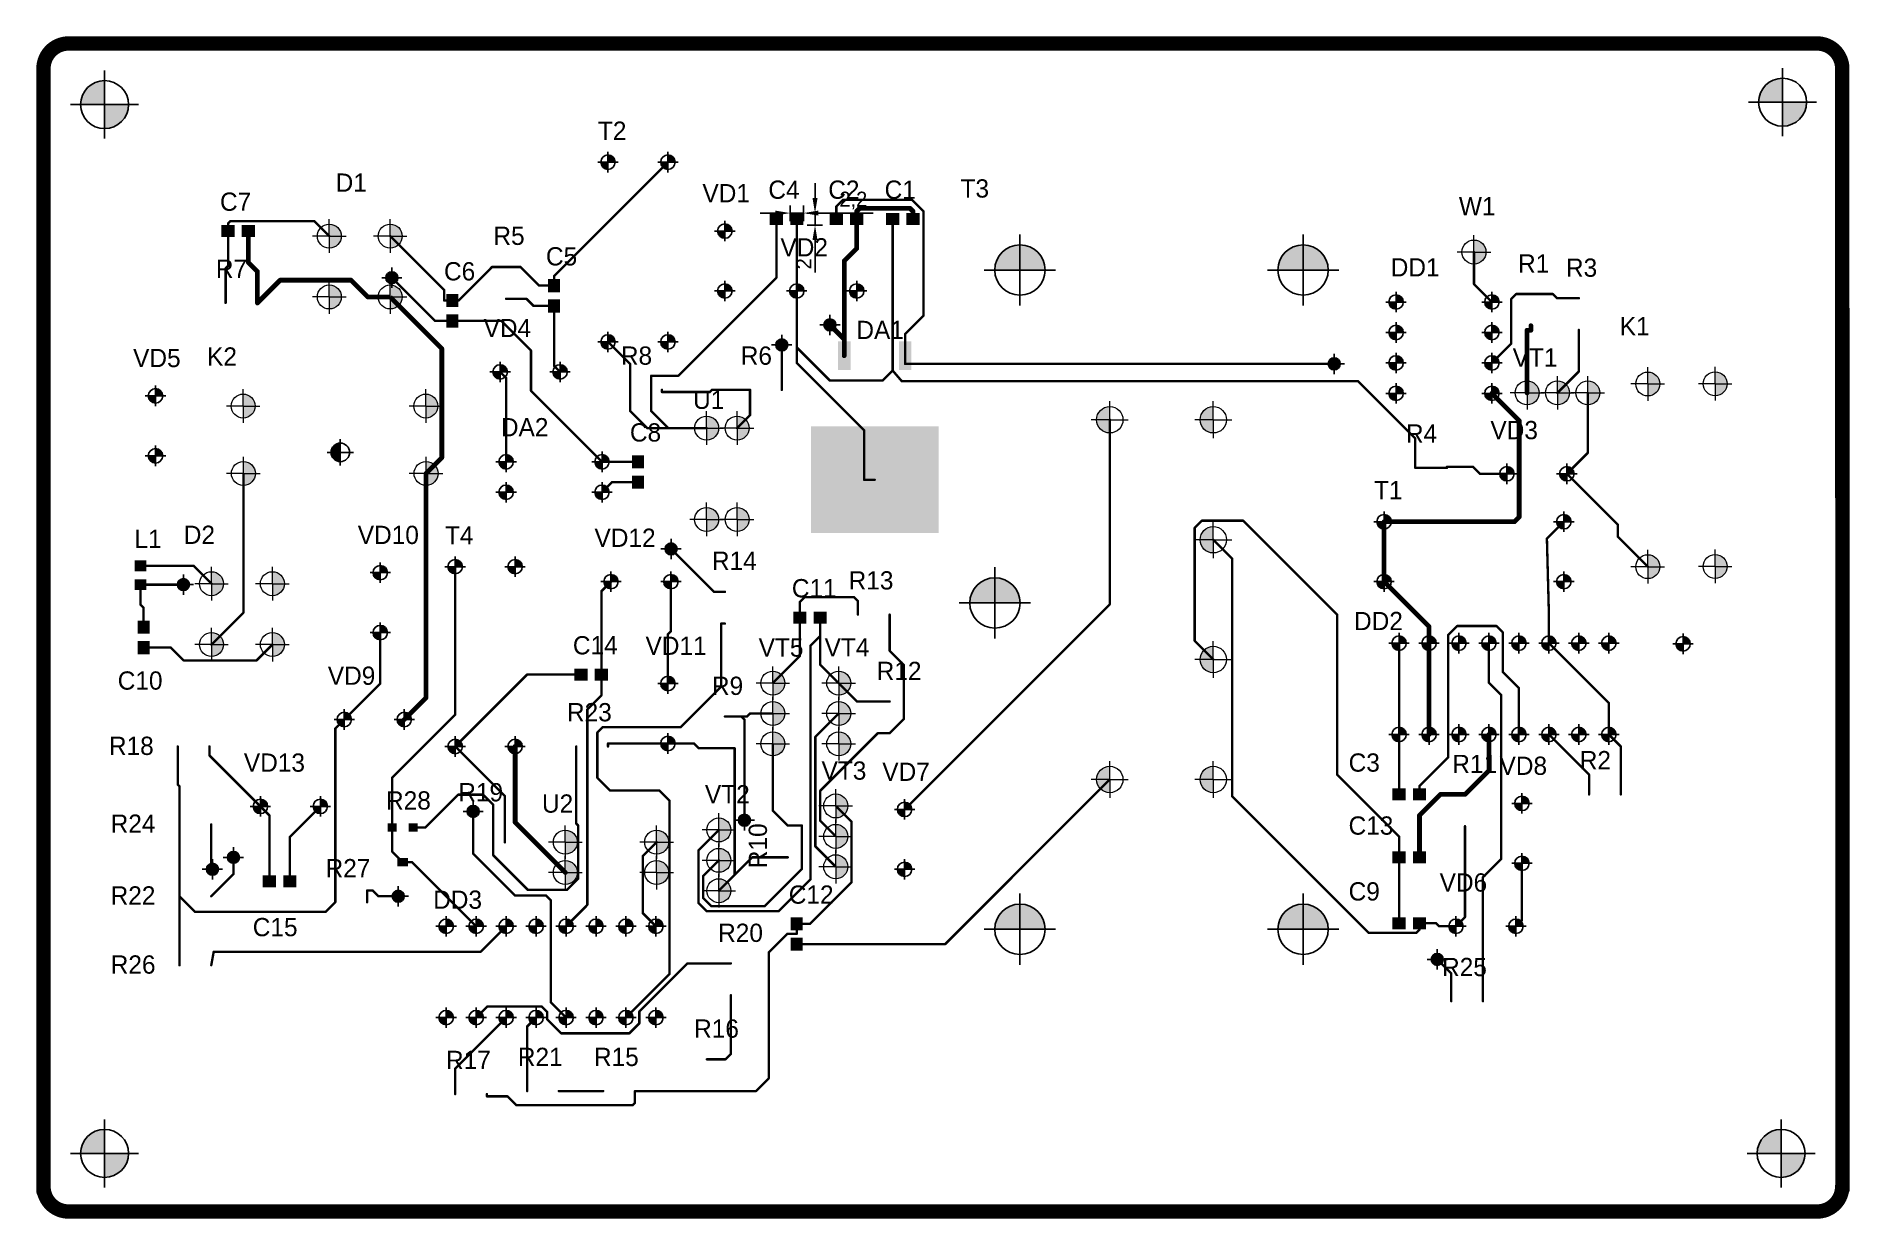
# Model space of a CAD drawing. Header units: millimetres. Extents: x -71 to 232, y 24 to 222.
import ezdxf

# ---------------------------------------------------------------- set-up
doc = ezdxf.new("R2010")
doc.units = ezdxf.units.MM
for name, color, linetype in [('Mechanical15', 56, 'Continuous'), ('TopLayer', 1, 'Continuous'), ('TopOverlay', 2, 'Continuous')]:
    doc.layers.add(name, color=color, linetype=linetype)
doc.layers.add('тонкая', color=7, linetype='Continuous', lineweight=20)
doc.dimstyles.new('ISO-25', dxfattribs={"dimtxt": 2.5, "dimasz": 2.5, "dimexe": 1.25, "dimexo": 0.625, "dimtad": 1, "dimtxsty": 'Standard', "dimcen": 2.5, "dimadec": 0, "dimazin": 0, "dimtfac": 1, "dimtmove": 0, "dimatfit": 3, "dimfxl": 1, "dimarcsym": 0})

msp = doc.modelspace()

# ---------------------------------------------------------------- texts
at = {"layer": 'TopOverlay'}
for s, p in [('T2', (22.985, 204.363)), ('D1', (-20.786, 195.7)), ('VD1', (40.422, 193.935)), ('C4', (51.419, 194.521)), ('C2', (61.419, 194.521)), ('C1', (70.819, 194.521)), ('T3', (83.494, 194.725)), ('C7', (-40.081, 192.521)), ('W1', (166.651, 191.765)), ('R5', (5.542, 186.83)), ('VD2', (53.44, 184.904)), ('C5', (14.311, 183.399)), ('DD1', (155.273, 181.564)), ('R1', (176.524, 182.204)), ('R3', (184.512, 181.512)), ('R7', (-40.77, 181.329)), ('C6', (-2.702, 180.905)), ('VD4', (3.909, 171.44)), ('DA1', (66.11, 171.12)), ('K1', (193.498, 171.738)), ('VD5', (-54.577, 166.436)), ('K2', (-42.234, 166.685)), ('R8', (26.816, 166.834)), ('R6', (46.816, 166.834)), ('VT1', (175.628, 166.509)), ('U1', (38.861, 159.468)), ('DA2', (6.795, 154.889)), ('VD3', (171.911, 154.41)), ('C8', (28.321, 154.02)), ('R4', (157.816, 153.834)), ('T1', (152.484, 144.393)), ('L1', (-54.346, 136.264)), ('D2', (-46.122, 136.937)), ('VD10', (-17.09, 136.921)), ('T4', (-2.532, 136.848)), ('VD12', (22.416, 136.443)), ('R14', (42.007, 132.614)), ('C11', (55.343, 128.028)), ('R13', (64.816, 129.334)), ('DD2', (149.149, 122.549)), ('C14', (18.804, 118.505)), ('VD11', (30.929, 118.43)), ('VT5', (49.805, 118.133)), ('VT4', (60.808, 118.16)), ('C10', (-57.143, 112.62)), ('VD9', (-22.088, 113.428)), ('R12', (69.497, 114.223)), ('R9', (42.007, 111.744)), ('R23', (17.816, 107.334)), ('R18', (-58.615, 101.727)), ('VD13', (-36.094, 98.928)), ('VT3', (60.301, 97.598)), ('VD7', (70.432, 97.401)), ('C3', (148.251, 98.937)), ('R11', (165.542, 98.698)), ('VD8', (173.431, 98.401)), ('R2', (186.816, 99.334)), ('R19', (-0.321, 93.979)), ('R28', (-12.375, 92.616)), ('U2', (13.649, 92.095)), ('VT2', (40.842, 93.644)), ('R24', (-58.325, 88.74)), ('C13', (148.239, 88.424)), ('R27', (-22.463, 81.312)), ('VD6', (163.438, 78.927)), ('R22', (-58.333, 76.762)), ('DD3', (-4.508, 76.056)), ('C12', (54.832, 76.903)), ('C9', (148.246, 77.44)), ('C15', (-34.611, 71.479)), ('R20', (43.043, 70.527)), ('R26', (-58.315, 65.236)), ('R25', (163.842, 64.82)), ('R16', (39.036, 54.546)), ('R17', (-2.366, 49.314)), ('R21', (9.622, 49.822)), ('R15', (22.322, 49.822))]:
    msp.add_text(s, height=3.048, dxfattribs=at).set_placement(p)
msp.add_text('R10', height=3.048, rotation=90, dxfattribs=at).set_placement((51.189, 82.834))

# ---------------------------------------------------------------- blocks, each defined once
blk = doc.blocks.new('*D34')
at = {"layer": 'Defpoints', "color": 0, "transparency": 16777216}
for p in [(57.27, 192.14), (55.07, 190.14), (57.27, 190.14)]:
    blk.add_point(p, dxfattribs=at)
at = {"layer": 'TopOverlay', "color": 0, "lineweight": -2, "transparency": 16777216}
for p, q in [((52.57, 192.14), (50.07, 192.14)), ((55.07, 190.77), (55.07, 193.39)), ((55.07, 192.14), (57.27, 192.14)), ((57.27, 190.77), (57.27, 193.39)), ((59.77, 192.14), (68.93, 192.14))]:
    blk.add_line(p, q, dxfattribs=at)
at = {"layer": 'TopOverlay', "color": 0, "transparency": 16777216}
for points in [[(52.57, 192.56), (52.57, 191.73), (55.07, 192.14)], [(59.77, 192.56), (59.77, 191.73), (57.27, 192.14)]]:
    blk.add_solid(points, dxfattribs=at)
at = {"layer": 'TopOverlay', "color": 0, "transparency": 16777216, "insert": (65.6, 194.23), "char_height": 2.5, "attachment_point": 5}
blk.add_mtext('2,2', dxfattribs=at)
blk = doc.blocks.new('*D35')
at = {"layer": 'Defpoints', "color": 0, "transparency": 16777216}
for p in [(57.27, 192.14), (57.27, 190.14), (59.21, 190.14)]:
    blk.add_point(p, dxfattribs=at)
at = {"layer": 'TopOverlay', "color": 0, "lineweight": -2, "transparency": 16777216}
for p, q in [((59.21, 194.64), (59.21, 197.14)), ((57.89, 192.14), (60.46, 192.14)), ((59.21, 192.14), (59.21, 190.14)), ((57.89, 190.14), (60.46, 190.14)), ((59.21, 187.64), (59.21, 182.23))]:
    blk.add_line(p, q, dxfattribs=at)
at = {"layer": 'TopOverlay', "color": 0, "transparency": 16777216}
for points in [[(58.79, 194.64), (59.63, 194.64), (59.21, 192.14)], [(58.79, 187.64), (59.63, 187.64), (59.21, 190.14)]]:
    blk.add_solid(points, dxfattribs=at)
at = {"layer": 'TopOverlay', "color": 0, "transparency": 16777216, "insert": (57.33, 183.68), "char_height": 2.5, "attachment_point": 5, "rotation": 90}
blk.add_mtext('2', dxfattribs=at)

# ---------------------------------------------------------------- dimensions: what is measured, and where the dimension line sits
at = {"layer": 'TopOverlay'}
dim = msp.add_linear_dim(base=(59.21, 190.143), p1=(57.265, 192.143), p2=(57.265, 190.143), angle=90, dimstyle='ISO-25', dxfattribs=at)
dim.commit()
dim.dimension.update_dxf_attribs({"geometry": '*D35', "text_midpoint": (57.335, 183.685)})
dim = msp.add_linear_dim(base=(57.265, 192.143), p1=(55.065, 190.143), p2=(57.265, 190.143), dimstyle='ISO-25', dxfattribs=at)
dim.commit()
dim.dimension.update_dxf_attribs({"geometry": '*D34', "text_midpoint": (65.599, 194.226)})

# ---------------------------------------------------------------- hatches: boundary and pattern name
at = {"lineweight": -3}
h = msp.add_hatch(color=0, dxfattribs=at)
h.paths.add_polyline_path([(-63.335, 210.243), (-59.335, 210.243), (-59.335, 214.243, 0.4142136)])
h.paths.add_polyline_path([(-55.335, 210.243), (-59.335, 210.243), (-59.335, 206.243, 0.4142136)])
h = msp.add_hatch(color=0, dxfattribs=at)
h.paths.add_polyline_path([(216.665, 210.643), (220.665, 210.643), (220.665, 214.643, 0.4142136)])
h.paths.add_polyline_path([(224.665, 210.643), (220.665, 210.643), (220.665, 206.643, 0.4142136)])
h = msp.add_hatch(color=256, dxfattribs=at)
h.dxf.hatch_style = 1
h.paths.add_polyline_path([(24.665, 200.643), (23.461, 200.643, 0.4142136), (24.665, 199.439)])
for points in [[(25.869, 200.643, 0.4142136), (24.665, 201.847), (24.665, 200.643)], [(35.869, 200.643, 0.4142136), (34.665, 201.847), (34.665, 200.643)], [(45.369, 189.143, 0.4142136), (44.165, 190.347), (44.165, 189.143)], [(45.369, 179.143, 0.4142136), (44.165, 180.347), (44.165, 179.143)], [(57.369, 179.143, 0.4142136), (56.165, 180.347), (56.165, 179.143)], [(67.369, 179.143, 0.4142136), (66.165, 180.347), (66.165, 179.143)], [(157.369, 177.303, 0.4142136), (156.165, 178.507), (156.165, 177.303)], [(173.369, 177.303, 0.4142136), (172.165, 178.507), (172.165, 177.303)], [(157.369, 172.223, 0.4142136), (156.165, 173.427), (156.165, 172.223)], [(173.369, 172.223, 0.4142136), (172.165, 173.427), (172.165, 172.223)], [(25.869, 170.643, 0.4142136), (24.665, 171.847), (24.665, 170.643)], [(35.869, 170.643, 0.4142136), (34.665, 171.847), (34.665, 170.643)], [(7.869, 165.643, 0.4142136), (6.665, 166.847), (6.665, 165.643)], [(17.869, 165.643, 0.4142136), (16.665, 166.847), (16.665, 165.643)], [(157.369, 167.143, 0.4142136), (156.165, 168.347), (156.165, 167.143)], [(173.369, 167.143, 0.4142136), (172.165, 168.347), (172.165, 167.143)], [(-49.631, 161.643, 0.4142136), (-50.835, 162.847), (-50.835, 161.643)], [(157.369, 162.063, 0.4142136), (156.165, 163.267), (156.165, 162.063)], [(173.369, 162.063, 0.4142136), (172.165, 163.267), (172.165, 162.063)], [(-49.631, 151.643, 0.4142136), (-50.835, 152.847), (-50.835, 151.643)], [(8.869, 150.643, 0.4142136), (7.665, 151.847), (7.665, 150.643)], [(24.869, 150.643, 0.4142136), (23.665, 151.847), (23.665, 150.643)], [(175.869, 148.643, 0.4142136), (174.665, 149.847), (174.665, 148.643)], [(185.869, 148.643, 0.4142136), (184.665, 149.847), (184.665, 148.643)], [(8.869, 145.563, 0.4142136), (7.665, 146.767), (7.665, 145.563)], [(24.869, 145.563, 0.4142136), (23.665, 146.767), (23.665, 145.563)], [(155.369, 140.643, 0.4142136), (154.165, 141.847), (154.165, 140.643)], [(185.369, 140.643, 0.4142136), (184.165, 141.847), (184.165, 140.643)], [(-12.131, 132.143, 0.4142136), (-13.335, 133.347), (-13.335, 132.143)], [(0.369, 133.143, 0.4142136), (-0.835, 134.347), (-0.835, 133.143)], [(10.369, 133.143, 0.4142136), (9.165, 134.347), (9.165, 133.143)], [(26.369, 130.643, 0.4142136), (25.165, 131.847), (25.165, 130.643)], [(36.369, 130.643, 0.4142136), (35.165, 131.847), (35.165, 130.643)], [(155.369, 130.643, 0.4142136), (154.165, 131.847), (154.165, 130.643)], [(185.369, 130.643, 0.4142136), (184.165, 131.847), (184.165, 130.643)], [(-12.131, 122.143, 0.4142136), (-13.335, 123.347), (-13.335, 122.143)], [(157.869, 120.383, 0.4142136), (156.665, 121.587), (156.665, 120.383)], [(162.869, 120.383, 0.4142136), (161.665, 121.587), (161.665, 120.383)], [(167.869, 120.383, 0.4142136), (166.665, 121.587), (166.665, 120.383)], [(172.869, 120.383, 0.4142136), (171.665, 121.587), (171.665, 120.383)], [(177.869, 120.383, 0.4142136), (176.665, 121.587), (176.665, 120.383)], [(182.869, 120.383, 0.4142136), (181.665, 121.587), (181.665, 120.383)], [(187.869, 120.383, 0.4142136), (186.665, 121.587), (186.665, 120.383)], [(192.869, 120.383, 0.4142136), (191.665, 121.587), (191.665, 120.383)], [(205.255, 120.267, 0.4142136), (204.051, 121.471), (204.051, 120.267)], [(35.869, 113.643, 0.4142136), (34.665, 114.847), (34.665, 113.643)], [(-18.131, 107.643, 0.4142136), (-19.335, 108.847), (-19.335, 107.643)], [(-8.131, 107.643, 0.4142136), (-9.335, 108.847), (-9.335, 107.643)], [(157.869, 105.143, 0.4142136), (156.665, 106.347), (156.665, 105.143)], [(162.869, 105.143, 0.4142136), (161.665, 106.347), (161.665, 105.143)], [(167.869, 105.143, 0.4142136), (166.665, 106.347), (166.665, 105.143)], [(172.869, 105.143, 0.4142136), (171.665, 106.347), (171.665, 105.143)], [(177.869, 105.143, 0.4142136), (176.665, 106.347), (176.665, 105.143)], [(182.869, 105.143, 0.4142136), (181.665, 106.347), (181.665, 105.143)], [(187.869, 105.143, 0.4142136), (186.665, 106.347), (186.665, 105.143)], [(192.869, 105.143, 0.4142136), (191.665, 106.347), (191.665, 105.143)], [(0.369, 103.143, 0.4142136), (-0.835, 104.347), (-0.835, 103.143)], [(10.369, 103.143, 0.4142136), (9.165, 104.347), (9.165, 103.143)], [(35.869, 103.643, 0.4142136), (34.665, 104.847), (34.665, 103.643)], [(-32.131, 93.143, 0.4142136), (-33.335, 94.347), (-33.335, 93.143)], [(-22.131, 93.143, 0.4142136), (-23.335, 94.347), (-23.335, 93.143)], [(75.369, 92.643, 0.4142136), (74.165, 93.847), (74.165, 92.643)], [(178.369, 93.643, 0.4142136), (177.165, 94.847), (177.165, 93.643)], [(178.369, 83.643, 0.4142136), (177.165, 84.847), (177.165, 83.643)], [(75.369, 82.643, 0.4142136), (74.165, 83.847), (74.165, 82.643)], [(-1.131, 73.143, 0.4142136), (-2.335, 74.347), (-2.335, 73.143)], [(3.869, 73.143, 0.4142136), (2.665, 74.347), (2.665, 73.143)], [(8.869, 73.143, 0.4142136), (7.665, 74.347), (7.665, 73.143)], [(13.869, 73.143, 0.4142136), (12.665, 74.347), (12.665, 73.143)], [(18.869, 73.143, 0.4142136), (17.665, 74.347), (17.665, 73.143)], [(23.869, 73.143, 0.4142136), (22.665, 74.347), (22.665, 73.143)], [(28.869, 73.143, 0.4142136), (27.665, 74.347), (27.665, 73.143)], [(33.869, 73.143, 0.4142136), (32.665, 74.347), (32.665, 73.143)], [(167.369, 73.143, 0.4142136), (166.165, 74.347), (166.165, 73.143)], [(177.369, 73.143, 0.4142136), (176.165, 74.347), (176.165, 73.143)], [(-1.131, 57.903, 0.4142136), (-2.335, 59.107), (-2.335, 57.903)], [(3.869, 57.903, 0.4142136), (2.665, 59.107), (2.665, 57.903)], [(8.869, 57.903, 0.4142136), (7.665, 59.107), (7.665, 57.903)], [(13.869, 57.903, 0.4142136), (12.665, 59.107), (12.665, 57.903)], [(18.869, 57.903, 0.4142136), (17.665, 59.107), (17.665, 57.903)], [(23.869, 57.903, 0.4142136), (22.665, 59.107), (22.665, 57.903)], [(28.869, 57.903, 0.4142136), (27.665, 59.107), (27.665, 57.903)], [(33.869, 57.903, 0.4142136), (32.665, 59.107), (32.665, 57.903)]]:
    msp.add_hatch(color=0, dxfattribs=at).paths.add_polyline_path(points)
h = msp.add_hatch(color=256, dxfattribs=at)
h.dxf.hatch_style = 1
h.paths.add_polyline_path([(34.665, 200.643), (33.461, 200.643, 0.4142136), (34.665, 199.439)])
h = msp.add_hatch(color=256, dxfattribs=at)
h.dxf.hatch_style = 1
h.paths.add_polyline_path([(44.165, 189.143), (42.961, 189.143, 0.4142136), (44.165, 187.939)])
at = {"lineweight": 50}
h = msp.add_hatch(color=256, dxfattribs=at)
h.dxf.hatch_style = 1
h.paths.add_polyline_path([(93.41, 186.844, 0.4142136), (89.21, 182.644), (93.41, 182.644)])
h.paths.add_polyline_path([(93.41, 186.844), (93.41, 182.644), (97.61, 182.644, 0.4142136)])
h = msp.add_hatch(color=256, dxfattribs=at)
h.dxf.hatch_style = 1
h.paths.add_polyline_path([(140.654, 186.844, 0.4142136), (136.454, 182.644), (140.654, 182.644)])
h.paths.add_polyline_path([(140.654, 186.844), (140.654, 182.644), (144.854, 182.644, 0.4142136)])
at = {"lineweight": -3}
h = msp.add_hatch(color=0, dxfattribs=at)
h.dxf.hatch_style = 1
h.paths.add_polyline_path([(-11.405, 182.361, 0.4142136), (-12.405, 181.361), (-11.405, 181.361)])
h.paths.add_polyline_path([(-11.405, 181.361), (-12.405, 181.361, 0.4142136), (-11.405, 180.361)])
h = msp.add_hatch(color=0, dxfattribs=at)
h.dxf.hatch_style = 1
h.paths.add_polyline_path([(-11.405, 181.361), (-10.405, 181.361, 0.4142136), (-11.405, 182.361)], flags=17)
h.paths.add_polyline_path([(-10.405, 181.361, 0.4142136), (-11.405, 182.361), (-11.405, 180.361, 0.4142136)])
h = msp.add_hatch(color=256, dxfattribs=at)
h.dxf.hatch_style = 1
h.paths.add_polyline_path([(-10.405, 181.361, 0.4142136), (-11.405, 182.361), (-11.405, 181.361)])
h = msp.add_hatch(color=256, dxfattribs=at)
h.dxf.hatch_style = 1
h.paths.add_polyline_path([(44.165, 179.143), (42.961, 179.143, 0.4142136), (44.165, 177.939)])
h = msp.add_hatch(color=256, dxfattribs=at)
h.dxf.hatch_style = 1
h.paths.add_polyline_path([(56.165, 179.143), (54.961, 179.143, 0.4142136), (56.165, 177.939)])
h = msp.add_hatch(color=256, dxfattribs=at)
h.dxf.hatch_style = 1
h.paths.add_polyline_path([(66.165, 179.143), (64.961, 179.143, 0.4142136), (66.165, 177.939)])
h = msp.add_hatch(color=256, dxfattribs=at)
h.dxf.hatch_style = 1
h.paths.add_polyline_path([(156.165, 177.303), (154.961, 177.303, 0.4142136), (156.165, 176.099)])
h = msp.add_hatch(color=256, dxfattribs=at)
h.dxf.hatch_style = 1
h.paths.add_polyline_path([(172.165, 177.303), (170.961, 177.303, 0.4142136), (172.165, 176.099)])
h = msp.add_hatch(color=0, dxfattribs=at)
h.dxf.hatch_style = 1
h.paths.add_polyline_path([(61.698, 174.487, 0.4142136), (60.698, 173.487), (61.698, 173.487)])
h.paths.add_polyline_path([(61.698, 173.487), (60.698, 173.487, 0.4142136), (61.698, 172.487)])
h = msp.add_hatch(color=0, dxfattribs=at)
h.dxf.hatch_style = 1
h.paths.add_polyline_path([(61.698, 173.487), (62.698, 173.487, 0.4142136), (61.698, 174.487)], flags=17)
h.paths.add_polyline_path([(62.698, 173.487, 0.4142136), (61.698, 174.487), (61.698, 172.487, 0.4142136)])
h = msp.add_hatch(color=256, dxfattribs=at)
h.dxf.hatch_style = 1
h.paths.add_polyline_path([(62.698, 173.487, 0.4142136), (61.698, 174.487), (61.698, 173.487)])
h = msp.add_hatch(color=256, dxfattribs=at)
h.dxf.hatch_style = 1
h.paths.add_polyline_path([(24.665, 170.643), (23.461, 170.643, 0.4142136), (24.665, 169.439)])
h = msp.add_hatch(color=256, dxfattribs=at)
h.dxf.hatch_style = 1
h.paths.add_polyline_path([(34.665, 170.643), (33.461, 170.643, 0.4142136), (34.665, 169.439)])
h = msp.add_hatch(color=0, dxfattribs=at)
h.dxf.hatch_style = 1
h.paths.add_polyline_path([(53.665, 171.134, 0.4142136), (52.665, 170.134), (53.665, 170.134)])
h.paths.add_polyline_path([(53.665, 170.134), (52.665, 170.134, 0.4142136), (53.665, 169.134)])
h = msp.add_hatch(color=0, dxfattribs=at)
h.dxf.hatch_style = 1
h.paths.add_polyline_path([(53.665, 170.134), (54.665, 170.134, 0.4142136), (53.665, 171.134)], flags=17)
h.paths.add_polyline_path([(54.665, 170.134, 0.4142136), (53.665, 171.134), (53.665, 169.134, 0.4142136)])
h = msp.add_hatch(color=256, dxfattribs=at)
h.dxf.hatch_style = 1
h.paths.add_polyline_path([(54.665, 170.134, 0.4142136), (53.665, 171.134), (53.665, 170.134)])
h = msp.add_hatch(color=256, dxfattribs=at)
h.dxf.hatch_style = 1
h.paths.add_polyline_path([(156.165, 172.223), (154.961, 172.223, 0.4142136), (156.165, 171.019)])
h = msp.add_hatch(color=256, dxfattribs=at)
h.dxf.hatch_style = 1
h.paths.add_polyline_path([(172.165, 172.223), (170.961, 172.223, 0.4142136), (172.165, 171.019)])
h = msp.add_hatch(color=0, dxfattribs=at)
h.dxf.hatch_style = 1
h.paths.add_polyline_path([(145.847, 167.985, 0.4142136), (144.847, 166.985), (145.847, 166.985)])
h.paths.add_polyline_path([(145.847, 166.985), (144.847, 166.985, 0.4142136), (145.847, 165.985)])
h = msp.add_hatch(color=0, dxfattribs=at)
h.dxf.hatch_style = 1
h.paths.add_polyline_path([(145.847, 166.985), (146.847, 166.985, 0.4142136), (145.847, 167.985)], flags=17)
h.paths.add_polyline_path([(146.847, 166.985, 0.4142136), (145.847, 167.985), (145.847, 165.985, 0.4142136)])
h = msp.add_hatch(color=256, dxfattribs=at)
h.dxf.hatch_style = 1
h.paths.add_polyline_path([(146.847, 166.985, 0.4142136), (145.847, 167.985), (145.847, 166.985)])
h = msp.add_hatch(color=256, dxfattribs=at)
h.dxf.hatch_style = 1
h.paths.add_polyline_path([(156.165, 167.143), (154.961, 167.143, 0.4142136), (156.165, 165.939)])
h = msp.add_hatch(color=256, dxfattribs=at)
h.dxf.hatch_style = 1
h.paths.add_polyline_path([(172.165, 167.143), (170.961, 167.143, 0.4142136), (172.165, 165.939)])
h = msp.add_hatch(color=256, dxfattribs=at)
h.dxf.hatch_style = 1
h.paths.add_polyline_path([(6.665, 165.643), (5.461, 165.643, 0.4142136), (6.665, 164.439)])
h = msp.add_hatch(color=256, dxfattribs=at)
h.dxf.hatch_style = 1
h.paths.add_polyline_path([(16.665, 165.643), (15.461, 165.643, 0.4142136), (16.665, 164.439)])
h = msp.add_hatch(color=256, dxfattribs=at)
h.dxf.hatch_style = 1
h.paths.add_polyline_path([(-50.835, 161.643), (-52.039, 161.643, 0.4142136), (-50.835, 160.439)])
h = msp.add_hatch(color=256, dxfattribs=at)
h.dxf.hatch_style = 1
h.paths.add_polyline_path([(156.165, 162.063), (154.961, 162.063, 0.4142136), (156.165, 160.859)])
h = msp.add_hatch(color=256, dxfattribs=at)
h.dxf.hatch_style = 1
h.paths.add_polyline_path([(172.165, 162.063), (170.961, 162.063, 0.4142136), (172.165, 160.859)])
at = {"lineweight": 50}
h = msp.add_hatch(color=256, dxfattribs=at)
h.dxf.hatch_style = 1
h.paths.add_polyline_path([(108.396, 159.857, 0.4142136), (106.196, 157.657), (108.396, 157.657)])
h.paths.add_polyline_path([(108.396, 157.657), (106.196, 157.657, 0.4142136), (108.396, 155.457)])
h = msp.add_hatch(color=256, dxfattribs=at)
h.dxf.hatch_style = 1
h.paths.add_polyline_path([(125.668, 159.857, 0.4142136), (123.468, 157.657), (125.668, 157.657)])
h.paths.add_polyline_path([(125.668, 157.657), (123.468, 157.657, 0.4142136), (125.668, 155.457)])
at = {"lineweight": -3}
h = msp.add_hatch(color=256, dxfattribs=at)
h.dxf.hatch_style = 1
h.paths.add_polyline_path([(-50.835, 151.643), (-52.039, 151.643, 0.4142136), (-50.835, 150.439)])
at = {"lineweight": 50}
h = msp.add_hatch(color=256, dxfattribs=at)
h.dxf.hatch_style = 1
h.paths.add_polyline_path([(-21.549, 152.211), (-20.001, 152.211), (-20.001, 153.759, 0.4142136)])
at = {"lineweight": -3}
h = msp.add_hatch(color=256, dxfattribs=at)
h.dxf.hatch_style = 1
h.paths.add_polyline_path([(-20.001, 152.211), (-21.549, 152.211, 0.4142136), (-20.001, 150.663)])
h = msp.add_hatch(color=256, dxfattribs=at)
h.dxf.hatch_style = 1
h.paths.add_polyline_path([(7.665, 150.643), (6.461, 150.643, 0.4142136), (7.665, 149.439)])
h = msp.add_hatch(color=256, dxfattribs=at)
h.dxf.hatch_style = 1
h.paths.add_polyline_path([(23.665, 150.643), (22.461, 150.643, 0.4142136), (23.665, 149.439)])
h = msp.add_hatch(color=256, dxfattribs=at)
h.dxf.hatch_style = 1
h.paths.add_polyline_path([(174.665, 148.643), (173.461, 148.643, 0.4142136), (174.665, 147.439)])
h = msp.add_hatch(color=256, dxfattribs=at)
h.dxf.hatch_style = 1
h.paths.add_polyline_path([(184.665, 148.643), (183.461, 148.643, 0.4142136), (184.665, 147.439)])
h = msp.add_hatch(color=256, dxfattribs=at)
h.dxf.hatch_style = 1
h.paths.add_polyline_path([(7.665, 145.563), (6.461, 145.563, 0.4142136), (7.665, 144.359)])
h = msp.add_hatch(color=256, dxfattribs=at)
h.dxf.hatch_style = 1
h.paths.add_polyline_path([(23.665, 145.563), (22.461, 145.563, 0.4142136), (23.665, 144.359)])
at = {"lineweight": 50}
h = msp.add_hatch(color=256, dxfattribs=at)
h.dxf.hatch_style = 1
h.paths.add_polyline_path([(125.668, 139.834, 0.4142136), (123.468, 137.634), (125.668, 137.634)])
h.paths.add_polyline_path([(125.668, 137.634), (123.468, 137.634, 0.4142136), (125.668, 135.434)])
at = {"lineweight": -3}
h = msp.add_hatch(color=256, dxfattribs=at)
h.dxf.hatch_style = 1
h.paths.add_polyline_path([(154.165, 140.643), (152.961, 140.643, 0.4142136), (154.165, 139.439)])
h = msp.add_hatch(color=256, dxfattribs=at)
h.dxf.hatch_style = 1
h.paths.add_polyline_path([(184.165, 140.643), (182.961, 140.643, 0.4142136), (184.165, 139.439)])
h = msp.add_hatch(color=0, dxfattribs=at)
h.dxf.hatch_style = 1
h.paths.add_polyline_path([(35.19, 137.098, 0.4142136), (34.19, 136.098), (35.19, 136.098)])
h.paths.add_polyline_path([(35.19, 136.098), (34.19, 136.098, 0.4142136), (35.19, 135.098)])
h = msp.add_hatch(color=0, dxfattribs=at)
h.dxf.hatch_style = 1
h.paths.add_polyline_path([(35.19, 136.098), (36.19, 136.098, 0.4142136), (35.19, 137.098)], flags=17)
h.paths.add_polyline_path([(36.19, 136.098, 0.4142136), (35.19, 137.098), (35.19, 135.098, 0.4142136)])
h = msp.add_hatch(color=256, dxfattribs=at)
h.dxf.hatch_style = 1
h.paths.add_polyline_path([(36.19, 136.098, 0.4142136), (35.19, 137.098), (35.19, 136.098)])
h = msp.add_hatch(color=0, dxfattribs=at)
h.dxf.hatch_style = 1
h.paths.add_polyline_path([(-46.188, 131.143, 0.4142136), (-47.188, 130.143), (-46.188, 130.143)])
h.paths.add_polyline_path([(-46.188, 130.143), (-47.188, 130.143, 0.4142136), (-46.188, 129.143)])
h = msp.add_hatch(color=0, dxfattribs=at)
h.dxf.hatch_style = 1
h.paths.add_polyline_path([(-46.188, 130.143), (-45.188, 130.143, 0.4142136), (-46.188, 131.143)], flags=17)
h.paths.add_polyline_path([(-45.188, 130.143, 0.4142136), (-46.188, 131.143), (-46.188, 129.143, 0.4142136)])
h = msp.add_hatch(color=256, dxfattribs=at)
h.dxf.hatch_style = 1
h.paths.add_polyline_path([(-45.188, 130.143, 0.4142136), (-46.188, 131.143), (-46.188, 130.143)])
h = msp.add_hatch(color=256, dxfattribs=at)
h.dxf.hatch_style = 1
h.paths.add_polyline_path([(-13.335, 132.143), (-14.539, 132.143, 0.4142136), (-13.335, 130.939)])
h = msp.add_hatch(color=256, dxfattribs=at)
h.dxf.hatch_style = 1
h.paths.add_polyline_path([(-0.835, 133.143), (-2.039, 133.143, 0.4142136), (-0.835, 131.939)])
h = msp.add_hatch(color=256, dxfattribs=at)
h.dxf.hatch_style = 1
h.paths.add_polyline_path([(9.165, 133.143), (7.961, 133.143, 0.4142136), (9.165, 131.939)])
h = msp.add_hatch(color=256, dxfattribs=at)
h.dxf.hatch_style = 1
h.paths.add_polyline_path([(25.165, 130.643), (23.961, 130.643, 0.4142136), (25.165, 129.439)])
h = msp.add_hatch(color=256, dxfattribs=at)
h.dxf.hatch_style = 1
h.paths.add_polyline_path([(35.165, 130.643), (33.961, 130.643, 0.4142136), (35.165, 129.439)])
at = {"lineweight": 50}
h = msp.add_hatch(color=256, dxfattribs=at)
h.dxf.hatch_style = 1
h.paths.add_polyline_path([(89.221, 131.286, 0.4142136), (85.021, 127.086), (89.221, 127.086)])
h.paths.add_polyline_path([(89.221, 131.286), (89.221, 127.086), (93.421, 127.086, 0.4142136)])
at = {"lineweight": -3}
h = msp.add_hatch(color=256, dxfattribs=at)
h.dxf.hatch_style = 1
h.paths.add_polyline_path([(154.165, 130.643), (152.961, 130.643, 0.4142136), (154.165, 129.439)])
h = msp.add_hatch(color=256, dxfattribs=at)
h.dxf.hatch_style = 1
h.paths.add_polyline_path([(184.165, 130.643), (182.961, 130.643, 0.4142136), (184.165, 129.439)])
h = msp.add_hatch(color=256, dxfattribs=at)
h.dxf.hatch_style = 1
h.paths.add_polyline_path([(-13.335, 122.143), (-14.539, 122.143, 0.4142136), (-13.335, 120.939)])
at = {"lineweight": 50}
h = msp.add_hatch(color=256, dxfattribs=at)
h.dxf.hatch_style = 1
h.paths.add_polyline_path([(125.668, 119.853, 0.4142136), (123.468, 117.653), (125.668, 117.653)])
h.paths.add_polyline_path([(125.668, 117.653), (123.468, 117.653, 0.4142136), (125.668, 115.453)])
at = {"lineweight": -3}
h = msp.add_hatch(color=256, dxfattribs=at)
h.dxf.hatch_style = 1
h.paths.add_polyline_path([(156.665, 120.383), (155.461, 120.383, 0.4142136), (156.665, 119.179)])
h = msp.add_hatch(color=256, dxfattribs=at)
h.dxf.hatch_style = 1
h.paths.add_polyline_path([(161.665, 120.383), (160.461, 120.383, 0.4142136), (161.665, 119.179)])
h = msp.add_hatch(color=256, dxfattribs=at)
h.dxf.hatch_style = 1
h.paths.add_polyline_path([(166.665, 120.383), (165.461, 120.383, 0.4142136), (166.665, 119.179)])
h = msp.add_hatch(color=256, dxfattribs=at)
h.dxf.hatch_style = 1
h.paths.add_polyline_path([(171.665, 120.383), (170.461, 120.383, 0.4142136), (171.665, 119.179)])
h = msp.add_hatch(color=256, dxfattribs=at)
h.dxf.hatch_style = 1
h.paths.add_polyline_path([(176.665, 120.383), (175.461, 120.383, 0.4142136), (176.665, 119.179)])
h = msp.add_hatch(color=256, dxfattribs=at)
h.dxf.hatch_style = 1
h.paths.add_polyline_path([(181.665, 120.383), (180.461, 120.383, 0.4142136), (181.665, 119.179)])
h = msp.add_hatch(color=256, dxfattribs=at)
h.dxf.hatch_style = 1
h.paths.add_polyline_path([(186.665, 120.383), (185.461, 120.383, 0.4142136), (186.665, 119.179)])
h = msp.add_hatch(color=256, dxfattribs=at)
h.dxf.hatch_style = 1
h.paths.add_polyline_path([(191.665, 120.383), (190.461, 120.383, 0.4142136), (191.665, 119.179)])
h = msp.add_hatch(color=256, dxfattribs=at)
h.dxf.hatch_style = 1
h.paths.add_polyline_path([(204.051, 120.267), (202.847, 120.267, 0.4142136), (204.051, 119.063)])
h = msp.add_hatch(color=256, dxfattribs=at)
h.dxf.hatch_style = 1
h.paths.add_polyline_path([(34.665, 113.643), (33.461, 113.643, 0.4142136), (34.665, 112.439)])
h = msp.add_hatch(color=256, dxfattribs=at)
h.dxf.hatch_style = 1
h.paths.add_polyline_path([(-19.335, 107.643), (-20.539, 107.643, 0.4142136), (-19.335, 106.439)])
h = msp.add_hatch(color=256, dxfattribs=at)
h.dxf.hatch_style = 1
h.paths.add_polyline_path([(-9.335, 107.643), (-10.539, 107.643, 0.4142136), (-9.335, 106.439)])
h = msp.add_hatch(color=256, dxfattribs=at)
h.dxf.hatch_style = 1
h.paths.add_polyline_path([(-0.835, 103.143), (-2.039, 103.143, 0.4142136), (-0.835, 101.939)])
h = msp.add_hatch(color=256, dxfattribs=at)
h.dxf.hatch_style = 1
h.paths.add_polyline_path([(9.165, 103.143), (7.961, 103.143, 0.4142136), (9.165, 101.939)])
h = msp.add_hatch(color=256, dxfattribs=at)
h.dxf.hatch_style = 1
h.paths.add_polyline_path([(34.665, 103.643), (33.461, 103.643, 0.4142136), (34.665, 102.439)])
h = msp.add_hatch(color=256, dxfattribs=at)
h.dxf.hatch_style = 1
h.paths.add_polyline_path([(156.665, 105.143), (155.461, 105.143, 0.4142136), (156.665, 103.939)])
h = msp.add_hatch(color=256, dxfattribs=at)
h.dxf.hatch_style = 1
h.paths.add_polyline_path([(161.665, 105.143), (160.461, 105.143, 0.4142136), (161.665, 103.939)])
h = msp.add_hatch(color=256, dxfattribs=at)
h.dxf.hatch_style = 1
h.paths.add_polyline_path([(166.665, 105.143), (165.461, 105.143, 0.4142136), (166.665, 103.939)])
h = msp.add_hatch(color=256, dxfattribs=at)
h.dxf.hatch_style = 1
h.paths.add_polyline_path([(171.665, 105.143), (170.461, 105.143, 0.4142136), (171.665, 103.939)])
h = msp.add_hatch(color=256, dxfattribs=at)
h.dxf.hatch_style = 1
h.paths.add_polyline_path([(176.665, 105.143), (175.461, 105.143, 0.4142136), (176.665, 103.939)])
h = msp.add_hatch(color=256, dxfattribs=at)
h.dxf.hatch_style = 1
h.paths.add_polyline_path([(181.665, 105.143), (180.461, 105.143, 0.4142136), (181.665, 103.939)])
h = msp.add_hatch(color=256, dxfattribs=at)
h.dxf.hatch_style = 1
h.paths.add_polyline_path([(186.665, 105.143), (185.461, 105.143, 0.4142136), (186.665, 103.939)])
h = msp.add_hatch(color=256, dxfattribs=at)
h.dxf.hatch_style = 1
h.paths.add_polyline_path([(191.665, 105.143), (190.461, 105.143, 0.4142136), (191.665, 103.939)])
at = {"lineweight": 50}
h = msp.add_hatch(color=256, dxfattribs=at)
h.dxf.hatch_style = 1
h.paths.add_polyline_path([(108.396, 99.829, 0.4142136), (106.196, 97.629), (108.396, 97.629)])
h.paths.add_polyline_path([(108.396, 97.629), (106.196, 97.629, 0.4142136), (108.396, 95.429)])
h = msp.add_hatch(color=256, dxfattribs=at)
h.dxf.hatch_style = 1
h.paths.add_polyline_path([(125.668, 99.829, 0.4142136), (123.468, 97.629), (125.668, 97.629)])
h.paths.add_polyline_path([(125.668, 97.629), (123.468, 97.629, 0.4142136), (125.668, 95.429)])
at = {"lineweight": -3}
h = msp.add_hatch(color=256, dxfattribs=at)
h.dxf.hatch_style = 1
h.paths.add_polyline_path([(-33.335, 93.143), (-34.539, 93.143, 0.4142136), (-33.335, 91.939)])
h = msp.add_hatch(color=256, dxfattribs=at)
h.dxf.hatch_style = 1
h.paths.add_polyline_path([(-23.335, 93.143), (-24.539, 93.143, 0.4142136), (-23.335, 91.939)])
h = msp.add_hatch(color=0, dxfattribs=at)
h.dxf.hatch_style = 1
h.paths.add_polyline_path([(2.165, 93.309, 0.4142136), (1.165, 92.309), (2.165, 92.309)])
h.paths.add_polyline_path([(2.165, 92.309), (1.165, 92.309, 0.4142136), (2.165, 91.309)])
h = msp.add_hatch(color=0, dxfattribs=at)
h.dxf.hatch_style = 1
h.paths.add_polyline_path([(2.165, 92.309), (3.165, 92.309, 0.4142136), (2.165, 93.309)], flags=17)
h.paths.add_polyline_path([(3.165, 92.309, 0.4142136), (2.165, 93.309), (2.165, 91.309, 0.4142136)])
h = msp.add_hatch(color=256, dxfattribs=at)
h.dxf.hatch_style = 1
h.paths.add_polyline_path([(3.165, 92.309, 0.4142136), (2.165, 93.309), (2.165, 92.309)])
h = msp.add_hatch(color=0, dxfattribs=at)
h.dxf.hatch_style = 1
h.paths.add_polyline_path([(47.425, 91.836, 0.4142136), (46.425, 90.836), (47.425, 90.836)])
h.paths.add_polyline_path([(47.425, 90.836), (46.425, 90.836, 0.4142136), (47.425, 89.836)])
h = msp.add_hatch(color=0, dxfattribs=at)
h.dxf.hatch_style = 1
h.paths.add_polyline_path([(47.425, 90.836), (48.425, 90.836, 0.4142136), (47.425, 91.836)], flags=17)
h.paths.add_polyline_path([(48.425, 90.836, 0.4142136), (47.425, 91.836), (47.425, 89.836, 0.4142136)])
h = msp.add_hatch(color=256, dxfattribs=at)
h.dxf.hatch_style = 1
h.paths.add_polyline_path([(48.425, 90.836, 0.4142136), (47.425, 91.836), (47.425, 90.836)])
h = msp.add_hatch(color=256, dxfattribs=at)
h.dxf.hatch_style = 1
h.paths.add_polyline_path([(74.165, 92.643), (72.961, 92.643, 0.4142136), (74.165, 91.439)])
h = msp.add_hatch(color=256, dxfattribs=at)
h.dxf.hatch_style = 1
h.paths.add_polyline_path([(177.165, 93.643), (175.961, 93.643, 0.4142136), (177.165, 92.439)])
h = msp.add_hatch(color=0, dxfattribs=at)
h.dxf.hatch_style = 1
h.paths.add_polyline_path([(-37.835, 85.643, 0.4142136), (-38.835, 84.643), (-37.835, 84.643)])
h.paths.add_polyline_path([(-37.835, 84.643), (-38.835, 84.643, 0.4142136), (-37.835, 83.643)])
h = msp.add_hatch(color=0, dxfattribs=at)
h.dxf.hatch_style = 1
h.paths.add_polyline_path([(-37.835, 84.643), (-36.835, 84.643, 0.4142136), (-37.835, 85.643)], flags=17)
h.paths.add_polyline_path([(-36.835, 84.643, 0.4142136), (-37.835, 85.643), (-37.835, 83.643, 0.4142136)])
h = msp.add_hatch(color=256, dxfattribs=at)
h.dxf.hatch_style = 1
h.paths.add_polyline_path([(-36.835, 84.643, 0.4142136), (-37.835, 85.643), (-37.835, 84.643)])
h = msp.add_hatch(color=0, dxfattribs=at)
h.dxf.hatch_style = 1
h.paths.add_polyline_path([(-41.335, 83.643, 0.4142136), (-42.335, 82.643), (-41.335, 82.643)])
h.paths.add_polyline_path([(-41.335, 82.643), (-42.335, 82.643, 0.4142136), (-41.335, 81.643)])
h = msp.add_hatch(color=0, dxfattribs=at)
h.dxf.hatch_style = 1
h.paths.add_polyline_path([(-41.335, 82.643), (-40.335, 82.643, 0.4142136), (-41.335, 83.643)], flags=17)
h.paths.add_polyline_path([(-40.335, 82.643, 0.4142136), (-41.335, 83.643), (-41.335, 81.643, 0.4142136)])
h = msp.add_hatch(color=256, dxfattribs=at)
h.dxf.hatch_style = 1
h.paths.add_polyline_path([(-40.335, 82.643, 0.4142136), (-41.335, 83.643), (-41.335, 82.643)])
h = msp.add_hatch(color=256, dxfattribs=at)
h.dxf.hatch_style = 1
h.paths.add_polyline_path([(74.165, 82.643), (72.961, 82.643, 0.4142136), (74.165, 81.439)])
h = msp.add_hatch(color=256, dxfattribs=at)
h.dxf.hatch_style = 1
h.paths.add_polyline_path([(177.165, 83.643), (175.961, 83.643, 0.4142136), (177.165, 82.439)])
h = msp.add_hatch(color=0, dxfattribs=at)
h.dxf.hatch_style = 1
h.paths.add_polyline_path([(-10.335, 79.143, 0.4142136), (-11.335, 78.143), (-10.335, 78.143)])
h.paths.add_polyline_path([(-10.335, 78.143), (-11.335, 78.143, 0.4142136), (-10.335, 77.143)])
h = msp.add_hatch(color=0, dxfattribs=at)
h.dxf.hatch_style = 1
h.paths.add_polyline_path([(-10.335, 78.143), (-9.335, 78.143, 0.4142136), (-10.335, 79.143)], flags=17)
h.paths.add_polyline_path([(-9.335, 78.143, 0.4142136), (-10.335, 79.143), (-10.335, 77.143, 0.4142136)])
h = msp.add_hatch(color=256, dxfattribs=at)
h.dxf.hatch_style = 1
h.paths.add_polyline_path([(-9.335, 78.143, 0.4142136), (-10.335, 79.143), (-10.335, 78.143)])
at = {"lineweight": 50}
h = msp.add_hatch(color=256, dxfattribs=at)
h.dxf.hatch_style = 1
h.paths.add_polyline_path([(93.41, 76.842, 0.4142136), (89.21, 72.642), (93.41, 72.642)])
h.paths.add_polyline_path([(93.41, 76.842), (93.41, 72.642), (97.61, 72.642, 0.4142136)])
h = msp.add_hatch(color=256, dxfattribs=at)
h.dxf.hatch_style = 1
h.paths.add_polyline_path([(140.654, 76.842, 0.4142136), (136.454, 72.642), (140.654, 72.642)])
h.paths.add_polyline_path([(140.654, 76.842), (140.654, 72.642), (144.854, 72.642, 0.4142136)])
at = {"lineweight": -3}
h = msp.add_hatch(color=256, dxfattribs=at)
h.dxf.hatch_style = 1
h.paths.add_polyline_path([(-2.335, 73.143), (-3.539, 73.143, 0.4142136), (-2.335, 71.939)])
h = msp.add_hatch(color=256, dxfattribs=at)
h.dxf.hatch_style = 1
h.paths.add_polyline_path([(2.665, 73.143), (1.461, 73.143, 0.4142136), (2.665, 71.939)])
h = msp.add_hatch(color=256, dxfattribs=at)
h.dxf.hatch_style = 1
h.paths.add_polyline_path([(7.665, 73.143), (6.461, 73.143, 0.4142136), (7.665, 71.939)])
h = msp.add_hatch(color=256, dxfattribs=at)
h.dxf.hatch_style = 1
h.paths.add_polyline_path([(12.665, 73.143), (11.461, 73.143, 0.4142136), (12.665, 71.939)])
h = msp.add_hatch(color=256, dxfattribs=at)
h.dxf.hatch_style = 1
h.paths.add_polyline_path([(17.665, 73.143), (16.461, 73.143, 0.4142136), (17.665, 71.939)])
h = msp.add_hatch(color=256, dxfattribs=at)
h.dxf.hatch_style = 1
h.paths.add_polyline_path([(22.665, 73.143), (21.461, 73.143, 0.4142136), (22.665, 71.939)])
h = msp.add_hatch(color=256, dxfattribs=at)
h.dxf.hatch_style = 1
h.paths.add_polyline_path([(27.665, 73.143), (26.461, 73.143, 0.4142136), (27.665, 71.939)])
h = msp.add_hatch(color=256, dxfattribs=at)
h.dxf.hatch_style = 1
h.paths.add_polyline_path([(32.665, 73.143), (31.461, 73.143, 0.4142136), (32.665, 71.939)])
h = msp.add_hatch(color=256, dxfattribs=at)
h.dxf.hatch_style = 1
h.paths.add_polyline_path([(166.165, 73.143), (164.961, 73.143, 0.4142136), (166.165, 71.939)])
h = msp.add_hatch(color=256, dxfattribs=at)
h.dxf.hatch_style = 1
h.paths.add_polyline_path([(176.165, 73.143), (174.961, 73.143, 0.4142136), (176.165, 71.939)])
h = msp.add_hatch(color=0, dxfattribs=at)
h.dxf.hatch_style = 1
h.paths.add_polyline_path([(163.046, 68.62, 0.4142136), (162.046, 67.62), (163.046, 67.62)])
h.paths.add_polyline_path([(163.046, 67.62), (162.046, 67.62, 0.4142136), (163.046, 66.62)])
h = msp.add_hatch(color=0, dxfattribs=at)
h.dxf.hatch_style = 1
h.paths.add_polyline_path([(163.046, 67.62), (164.046, 67.62, 0.4142136), (163.046, 68.62)], flags=17)
h.paths.add_polyline_path([(164.046, 67.62, 0.4142136), (163.046, 68.62), (163.046, 66.62, 0.4142136)])
h = msp.add_hatch(color=256, dxfattribs=at)
h.dxf.hatch_style = 1
h.paths.add_polyline_path([(164.046, 67.62, 0.4142136), (163.046, 68.62), (163.046, 67.62)])
h = msp.add_hatch(color=256, dxfattribs=at)
h.dxf.hatch_style = 1
h.paths.add_polyline_path([(-2.335, 57.903), (-3.539, 57.903, 0.4142136), (-2.335, 56.699)])
h = msp.add_hatch(color=256, dxfattribs=at)
h.dxf.hatch_style = 1
h.paths.add_polyline_path([(2.665, 57.903), (1.461, 57.903, 0.4142136), (2.665, 56.699)])
h = msp.add_hatch(color=256, dxfattribs=at)
h.dxf.hatch_style = 1
h.paths.add_polyline_path([(7.665, 57.903), (6.461, 57.903, 0.4142136), (7.665, 56.699)])
h = msp.add_hatch(color=256, dxfattribs=at)
h.dxf.hatch_style = 1
h.paths.add_polyline_path([(12.665, 57.903), (11.461, 57.903, 0.4142136), (12.665, 56.699)])
h = msp.add_hatch(color=256, dxfattribs=at)
h.dxf.hatch_style = 1
h.paths.add_polyline_path([(17.665, 57.903), (16.461, 57.903, 0.4142136), (17.665, 56.699)])
h = msp.add_hatch(color=256, dxfattribs=at)
h.dxf.hatch_style = 1
h.paths.add_polyline_path([(22.665, 57.903), (21.461, 57.903, 0.4142136), (22.665, 56.699)])
h = msp.add_hatch(color=256, dxfattribs=at)
h.dxf.hatch_style = 1
h.paths.add_polyline_path([(27.665, 57.903), (26.461, 57.903, 0.4142136), (27.665, 56.699)])
h = msp.add_hatch(color=256, dxfattribs=at)
h.dxf.hatch_style = 1
h.paths.add_polyline_path([(32.665, 57.903), (31.461, 57.903, 0.4142136), (32.665, 56.699)])
h = msp.add_hatch(color=0, dxfattribs=at)
h.paths.add_polyline_path([(-63.335, 35.243), (-59.335, 35.243), (-59.335, 39.243, 0.4142136)])
h.paths.add_polyline_path([(-55.335, 35.243), (-59.335, 35.243), (-59.335, 31.243, 0.4142136)])
h = msp.add_hatch(color=0, dxfattribs=at)
h.paths.add_polyline_path([(216.415, 35.243), (220.415, 35.243), (220.415, 39.243, 0.4142136)])
h.paths.add_polyline_path([(224.415, 35.243), (220.415, 35.243), (220.415, 31.243, 0.4142136)])
at = {"layer": 'TopLayer'}
for points in [[(51.665, 192.143), (53.865, 192.143), (53.865, 190.143), (51.665, 190.143)], [(55.065, 192.143), (57.265, 192.143), (57.265, 190.143), (55.065, 190.143)], [(61.665, 192.143), (63.865, 192.143), (63.865, 190.143), (61.665, 190.143)], [(65.065, 192.143), (67.265, 192.143), (67.265, 190.143), (65.065, 190.143)], [(71.065, 192.143), (73.265, 192.143), (73.265, 190.143), (71.065, 190.143)], [(74.465, 192.143), (76.665, 192.143), (76.665, 190.143), (74.465, 190.143)], [(-39.835, 190.143), (-37.635, 190.143), (-37.635, 188.143), (-39.835, 188.143)], [(-36.435, 190.143), (-34.235, 190.143), (-34.235, 188.143), (-36.435, 188.143)], [(-2.335, 176.443), (-2.335, 178.643), (-0.335, 178.643), (-0.335, 176.443)], [(14.665, 178.943), (14.665, 181.143), (16.665, 181.143), (16.665, 178.943)], [(14.665, 175.543), (14.665, 177.743), (16.665, 177.743), (16.665, 175.543)], [(-2.335, 173.043), (-2.335, 175.243), (-0.335, 175.243), (-0.335, 173.043)], [(63.035, 170.743), (65.135, 170.743), (65.135, 165.943), (63.035, 165.943)], [(73.195, 170.743), (75.295, 170.743), (75.295, 165.943), (73.195, 165.943)], [(58.515, 156.543), (79.815, 156.543), (79.815, 138.743), (58.515, 138.743)], [(30.665, 151.743), (30.665, 149.543), (28.665, 149.543), (28.665, 151.743)], [(30.665, 148.343), (30.665, 146.143), (28.665, 146.143), (28.665, 148.343)], [(-52.365, 134.183), (-52.365, 132.383), (-54.305, 132.383), (-54.305, 134.183)], [(-52.365, 131.043), (-52.365, 129.243), (-54.305, 129.243), (-54.305, 131.043)], [(-53.835, 121.943), (-53.835, 124.143), (-51.835, 124.143), (-51.835, 121.943)], [(55.565, 125.643), (57.765, 125.643), (57.765, 123.643), (55.565, 123.643)], [(58.965, 125.643), (61.165, 125.643), (61.165, 123.643), (58.965, 123.643)], [(-53.835, 118.543), (-53.835, 120.743), (-51.835, 120.743), (-51.835, 118.543)], [(21.265, 114.143), (19.065, 114.143), (19.065, 116.143), (21.265, 116.143)], [(24.665, 114.143), (22.465, 114.143), (22.465, 116.143), (24.665, 116.143)], [(157.765, 94.143), (155.565, 94.143), (155.565, 96.143), (157.765, 96.143)], [(161.165, 94.143), (158.965, 94.143), (158.965, 96.143), (161.165, 96.143)], [(-10.585, 88.943), (-12.085, 88.943), (-12.085, 90.343), (-10.585, 90.343)], [(-7.085, 88.943), (-8.585, 88.943), (-8.585, 90.343), (-7.085, 90.343)], [(157.765, 83.643), (155.565, 83.643), (155.565, 85.643), (157.765, 85.643)], [(161.165, 83.643), (158.965, 83.643), (158.965, 85.643), (161.165, 85.643)], [(-8.685, 83.143), (-10.485, 83.143), (-10.485, 84.543), (-8.685, 84.543)], [(-32.935, 81.643), (-30.735, 81.643), (-30.735, 79.643), (-32.935, 79.643)], [(-29.535, 81.643), (-27.335, 81.643), (-27.335, 79.643), (-29.535, 79.643)], [(55.165, 72.443), (55.165, 74.643), (57.165, 74.643), (57.165, 72.443)], [(157.765, 72.643), (155.565, 72.643), (155.565, 74.643), (157.765, 74.643)], [(161.165, 72.643), (158.965, 72.643), (158.965, 74.643), (161.165, 74.643)], [(55.165, 69.043), (55.165, 71.243), (57.165, 71.243), (57.165, 69.043)]]:
    msp.add_hatch(color=1, dxfattribs=at).paths.add_polyline_path(points)
at = {"layer": 'тонкая'}
h = msp.add_hatch(color=256, dxfattribs=at)
edge = h.paths.add_edge_path()
edge.add_line((-21.835, 190.303), (-21.835, 186.303))
edge.add_arc((-21.835, 188.303), 2, 270, 450)
h = msp.add_hatch(color=256, dxfattribs=at)
edge = h.paths.add_edge_path()
edge.add_line((-11.675, 190.303), (-11.675, 186.303))
edge.add_arc((-11.675, 188.303), 2, 270, 450)
h = msp.add_hatch(color=256, dxfattribs=at)
edge = h.paths.add_edge_path()
edge.add_line((169.165, 187.643), (169.165, 183.643))
edge.add_arc((169.165, 185.643), 2, 270, 450)
h = msp.add_hatch(color=256, dxfattribs=at)
edge = h.paths.add_edge_path()
edge.add_line((-21.835, 180.143), (-21.835, 176.143))
edge.add_arc((-21.835, 178.143), 2, 270, 450)
h = msp.add_hatch(color=256, dxfattribs=at)
edge = h.paths.add_edge_path()
edge.add_line((-11.675, 180.143), (-11.675, 176.143))
edge.add_arc((-11.675, 178.143), 2, 270, 450)
h = msp.add_hatch(color=256, dxfattribs=at)
edge = h.paths.add_edge_path()
edge.add_line((178.028, 164.143), (178.028, 160.143))
edge.add_arc((178.028, 162.143), 2, 270, 450)
h = msp.add_hatch(color=256, dxfattribs=at)
edge = h.paths.add_edge_path()
edge.add_line((183.096, 164.143), (183.096, 160.143))
edge.add_arc((183.096, 162.143), 2, 270, 450)
h = msp.add_hatch(color=256, dxfattribs=at)
edge = h.paths.add_edge_path()
edge.add_line((188.165, 164.143), (188.165, 160.143))
edge.add_arc((188.165, 162.143), 2, 270, 450)
h = msp.add_hatch(color=256, dxfattribs=at)
edge = h.paths.add_edge_path()
edge.add_line((198.165, 165.623), (198.165, 161.623))
edge.add_arc((198.165, 163.623), 2, 270, 450)
h = msp.add_hatch(color=256, dxfattribs=at)
edge = h.paths.add_edge_path()
edge.add_line((209.413, 165.663), (209.413, 161.663))
edge.add_arc((209.413, 163.663), 2, 270, 450)
h = msp.add_hatch(color=256, dxfattribs=at)
edge = h.paths.add_edge_path()
edge.add_line((-36.215, 161.943), (-36.215, 157.943))
edge.add_arc((-36.215, 159.943), 2, 270, 450)
h = msp.add_hatch(color=256, dxfattribs=at)
edge = h.paths.add_edge_path()
edge.add_line((-5.735, 161.943), (-5.735, 157.943))
edge.add_arc((-5.735, 159.943), 2, 270, 450)
h = msp.add_hatch(color=256, dxfattribs=at)
edge = h.paths.add_edge_path()
edge.add_line((41.125, 158.263), (41.125, 154.263))
edge.add_arc((41.125, 156.263), 2, 270, 450)
h = msp.add_hatch(color=256, dxfattribs=at)
edge = h.paths.add_edge_path()
edge.add_line((46.205, 158.263), (46.205, 154.263))
edge.add_arc((46.205, 156.263), 2, 270, 450)
h = msp.add_hatch(color=256, dxfattribs=at)
edge = h.paths.add_edge_path()
edge.add_line((-36.175, 150.695), (-36.175, 146.695))
edge.add_arc((-36.175, 148.695), 2, 270, 450)
h = msp.add_hatch(color=256, dxfattribs=at)
edge = h.paths.add_edge_path()
edge.add_line((-5.695, 150.695), (-5.695, 146.695))
edge.add_arc((-5.695, 148.695), 2, 270, 450)
h = msp.add_hatch(color=256, dxfattribs=at)
edge = h.paths.add_edge_path()
edge.add_line((41.125, 143.023), (41.125, 139.023))
edge.add_arc((41.125, 141.023), 2, 270, 450)
h = msp.add_hatch(color=256, dxfattribs=at)
edge = h.paths.add_edge_path()
edge.add_line((46.205, 143.023), (46.205, 139.023))
edge.add_arc((46.205, 141.023), 2, 270, 450)
h = msp.add_hatch(color=256, dxfattribs=at)
edge = h.paths.add_edge_path()
edge.add_line((198.165, 135.143), (198.165, 131.143))
edge.add_arc((198.165, 133.143), 2, 270, 450)
h = msp.add_hatch(color=256, dxfattribs=at)
edge = h.paths.add_edge_path()
edge.add_line((209.413, 135.183), (209.413, 131.183))
edge.add_arc((209.413, 133.183), 2, 270, 450)
h = msp.add_hatch(color=256, dxfattribs=at)
edge = h.paths.add_edge_path()
edge.add_line((-41.495, 132.303), (-41.495, 128.303))
edge.add_arc((-41.495, 130.303), 2, 270, 450)
h = msp.add_hatch(color=256, dxfattribs=at)
edge = h.paths.add_edge_path()
edge.add_line((-31.335, 132.303), (-31.335, 128.303))
edge.add_arc((-31.335, 130.303), 2, 270, 450)
h = msp.add_hatch(color=256, dxfattribs=at)
edge = h.paths.add_edge_path()
edge.add_line((-41.495, 122.143), (-41.495, 118.143))
edge.add_arc((-41.495, 120.143), 2, 270, 450)
h = msp.add_hatch(color=256, dxfattribs=at)
edge = h.paths.add_edge_path()
edge.add_line((-31.335, 122.143), (-31.335, 118.143))
edge.add_arc((-31.335, 120.143), 2, 270, 450)
h = msp.add_hatch(color=256, dxfattribs=at)
edge = h.paths.add_edge_path()
edge.add_line((52.165, 115.712), (52.165, 111.712))
edge.add_arc((52.165, 113.712), 2, 270, 450)
h = msp.add_hatch(color=256, dxfattribs=at)
edge = h.paths.add_edge_path()
edge.add_line((63.165, 115.712), (63.165, 111.712))
edge.add_arc((63.165, 113.712), 2, 270, 450)
h = msp.add_hatch(color=256, dxfattribs=at)
edge = h.paths.add_edge_path()
edge.add_line((52.165, 110.643), (52.165, 106.643))
edge.add_arc((52.165, 108.643), 2, 270, 450)
h = msp.add_hatch(color=256, dxfattribs=at)
edge = h.paths.add_edge_path()
edge.add_line((63.165, 110.643), (63.165, 106.643))
edge.add_arc((63.165, 108.643), 2, 270, 450)
h = msp.add_hatch(color=256, dxfattribs=at)
edge = h.paths.add_edge_path()
edge.add_line((52.165, 105.574), (52.165, 101.574))
edge.add_arc((52.165, 103.574), 2, 270, 450)
h = msp.add_hatch(color=256, dxfattribs=at)
edge = h.paths.add_edge_path()
edge.add_line((63.165, 105.574), (63.165, 101.574))
edge.add_arc((63.165, 103.574), 2, 270, 450)
h = msp.add_hatch(color=256, dxfattribs=at)
edge = h.paths.add_edge_path()
edge.add_line((62.665, 95.212), (62.665, 91.212))
edge.add_arc((62.665, 93.212), 2, 270, 450)
h = msp.add_hatch(color=256, dxfattribs=at)
edge = h.paths.add_edge_path()
edge.add_line((43.165, 91.212), (43.165, 87.212))
edge.add_arc((43.165, 89.212), 2, 270, 450)
h = msp.add_hatch(color=256, dxfattribs=at)
edge = h.paths.add_edge_path()
edge.add_line((17.545, 89.183), (17.545, 85.183))
edge.add_arc((17.545, 87.183), 2, 270, 450)
h = msp.add_hatch(color=256, dxfattribs=at)
edge = h.paths.add_edge_path()
edge.add_line((32.785, 89.183), (32.785, 85.183))
edge.add_arc((32.785, 87.183), 2, 270, 450)
h = msp.add_hatch(color=256, dxfattribs=at)
edge = h.paths.add_edge_path()
edge.add_line((62.665, 90.143), (62.665, 86.143))
edge.add_arc((62.665, 88.143), 2, 270, 450)
h = msp.add_hatch(color=256, dxfattribs=at)
edge = h.paths.add_edge_path()
edge.add_line((43.165, 86.143), (43.165, 82.143))
edge.add_arc((43.165, 84.143), 2, 270, 450)
h = msp.add_hatch(color=256, dxfattribs=at)
edge = h.paths.add_edge_path()
edge.add_line((62.665, 85.074), (62.665, 81.074))
edge.add_arc((62.665, 83.074), 2, 270, 450)
h = msp.add_hatch(color=256, dxfattribs=at)
edge = h.paths.add_edge_path()
edge.add_line((17.545, 84.103), (17.545, 80.103))
edge.add_arc((17.545, 82.103), 2, 270, 450)
h = msp.add_hatch(color=256, dxfattribs=at)
edge = h.paths.add_edge_path()
edge.add_line((32.785, 84.103), (32.785, 80.103))
edge.add_arc((32.785, 82.103), 2, 270, 450)
h = msp.add_hatch(color=256, dxfattribs=at)
edge = h.paths.add_edge_path()
edge.add_line((43.165, 81.074), (43.165, 77.074))
edge.add_arc((43.165, 79.074), 2, 270, 450)

# ---------------------------------------------------------------- linework, layer by layer
at = {"lineweight": -3}
for p, q in [((-59.335, 204.576), (-59.335, 215.91)), ((220.665, 204.976), (220.665, 216.31)), ((-59.335, 210.243), (-65.001, 210.243)), ((-59.335, 210.243), (-53.668, 210.243)), ((220.665, 210.643), (214.999, 210.643)), ((220.665, 210.643), (226.332, 210.643)), ((24.665, 200.643), (22.96, 200.643)), ((24.665, 198.937), (24.665, 202.349)), ((24.665, 200.643), (26.371, 200.643)), ((34.665, 200.643), (32.96, 200.643)), ((34.665, 198.937), (34.665, 202.349)), ((34.665, 200.643), (36.371, 200.643)), ((44.165, 187.437), (44.165, 190.849)), ((44.165, 189.143), (42.46, 189.143)), ((44.165, 189.143), (45.871, 189.143)), ((93.41, 176.694), (93.41, 188.594)), ((140.654, 176.694), (140.654, 188.594)), ((-11.405, 179.667), (-11.405, 183.056)), ((93.41, 182.644), (87.46, 182.644)), ((93.41, 182.644), (99.36, 182.644)), ((140.654, 182.644), (134.704, 182.644)), ((140.654, 182.644), (146.604, 182.644)), ((-11.405, 181.361), (-13.1, 181.361)), ((-11.405, 181.361), (-9.711, 181.361)), ((44.165, 179.143), (42.46, 179.143)), ((44.165, 177.437), (44.165, 180.849)), ((44.165, 179.143), (45.871, 179.143)), ((56.165, 179.143), (54.46, 179.143)), ((56.165, 177.437), (56.165, 180.849)), ((56.165, 179.143), (57.871, 179.143)), ((66.165, 179.143), (64.46, 179.143)), ((66.165, 177.437), (66.165, 180.849)), ((66.165, 179.143), (67.871, 179.143)), ((156.165, 175.597), (156.165, 179.009)), ((172.165, 175.597), (172.165, 179.009)), ((156.165, 177.303), (154.46, 177.303)), ((156.165, 177.303), (157.871, 177.303)), ((172.165, 177.303), (170.46, 177.303)), ((172.165, 177.303), (173.871, 177.303)), ((61.698, 173.487), (60.003, 173.487)), ((61.698, 171.793), (61.698, 175.182)), ((61.698, 173.487), (63.392, 173.487)), ((156.165, 170.517), (156.165, 173.929)), ((172.165, 170.517), (172.165, 173.929)), ((24.665, 170.643), (22.96, 170.643)), ((24.665, 168.937), (24.665, 172.349)), ((24.665, 170.643), (26.371, 170.643)), ((34.665, 170.643), (32.96, 170.643)), ((34.665, 168.937), (34.665, 172.349)), ((34.665, 170.643), (36.371, 170.643)), ((53.665, 170.134), (51.971, 170.134)), ((53.665, 168.44), (53.665, 171.829)), ((53.665, 170.134), (55.36, 170.134)), ((156.165, 172.223), (154.46, 172.223)), ((156.165, 172.223), (157.871, 172.223)), ((172.165, 172.223), (170.46, 172.223)), ((172.165, 172.223), (173.871, 172.223)), ((6.665, 163.937), (6.665, 167.349)), ((16.665, 163.937), (16.665, 167.349)), ((145.847, 166.985), (144.152, 166.985)), ((145.847, 165.29), (145.847, 168.679)), ((145.847, 166.985), (147.541, 166.985)), ((156.165, 167.143), (154.46, 167.143)), ((156.165, 165.437), (156.165, 168.849)), ((156.165, 167.143), (157.871, 167.143)), ((172.165, 167.143), (170.46, 167.143)), ((172.165, 165.437), (172.165, 168.849)), ((172.165, 167.143), (173.871, 167.143)), ((6.665, 165.643), (4.96, 165.643)), ((6.665, 165.643), (8.371, 165.643)), ((16.665, 165.643), (14.96, 165.643)), ((16.665, 165.643), (18.371, 165.643)), ((156.165, 160.357), (156.165, 163.769)), ((172.165, 160.357), (172.165, 163.769)), ((-50.835, 161.643), (-52.54, 161.643)), ((-50.835, 159.937), (-50.835, 163.349)), ((-50.835, 161.643), (-49.129, 161.643)), ((156.165, 162.063), (154.46, 162.063)), ((156.165, 162.063), (157.871, 162.063)), ((172.165, 162.063), (170.46, 162.063)), ((172.165, 162.063), (173.871, 162.063)), ((-20.001, 150.018), (-20.001, 154.404)), ((-50.835, 151.643), (-52.54, 151.643)), ((-50.835, 149.937), (-50.835, 153.349)), ((-50.835, 151.643), (-49.129, 151.643)), ((-20.001, 152.211), (-22.194, 152.211)), ((-20.001, 152.211), (-17.808, 152.211)), ((7.665, 148.937), (7.665, 152.349)), ((23.665, 148.937), (23.665, 152.349)), ((7.665, 150.643), (5.96, 150.643)), ((7.665, 150.643), (9.371, 150.643)), ((23.665, 150.643), (21.96, 150.643)), ((23.665, 150.643), (25.371, 150.643)), ((174.665, 148.643), (172.96, 148.643)), ((174.665, 146.937), (174.665, 150.349)), ((174.665, 148.643), (176.371, 148.643)), ((184.665, 148.643), (182.96, 148.643)), ((184.665, 146.937), (184.665, 150.349)), ((184.665, 148.643), (186.371, 148.643)), ((7.665, 145.563), (5.96, 145.563)), ((7.665, 143.857), (7.665, 147.269)), ((7.665, 145.563), (9.371, 145.563)), ((23.665, 145.563), (21.96, 145.563)), ((23.665, 143.857), (23.665, 147.269)), ((23.665, 145.563), (25.371, 145.563)), ((154.165, 138.937), (154.165, 142.349)), ((184.165, 138.937), (184.165, 142.349)), ((154.165, 140.643), (152.46, 140.643)), ((154.165, 140.643), (155.871, 140.643)), ((184.165, 140.643), (182.46, 140.643)), ((184.165, 140.643), (185.871, 140.643)), ((35.19, 134.404), (35.19, 137.793)), ((-13.335, 130.437), (-13.335, 133.849)), ((-0.835, 131.437), (-0.835, 134.849)), ((9.165, 131.437), (9.165, 134.849)), ((35.19, 136.098), (33.496, 136.098)), ((35.19, 136.098), (36.885, 136.098)), ((-46.188, 130.143), (-47.882, 130.143)), ((-46.188, 128.449), (-46.188, 131.838)), ((-46.188, 130.143), (-44.493, 130.143)), ((-13.335, 132.143), (-15.04, 132.143)), ((-13.335, 132.143), (-11.629, 132.143)), ((-0.835, 133.143), (-2.54, 133.143)), ((-0.835, 133.143), (0.871, 133.143)), ((9.165, 133.143), (7.46, 133.143)), ((9.165, 133.143), (10.871, 133.143)), ((25.165, 130.643), (23.46, 130.643)), ((25.165, 128.937), (25.165, 132.349)), ((25.165, 130.643), (26.871, 130.643)), ((35.165, 130.643), (33.46, 130.643)), ((35.165, 128.937), (35.165, 132.349)), ((35.165, 130.643), (36.871, 130.643)), ((89.221, 121.136), (89.221, 133.036)), ((154.165, 130.643), (152.46, 130.643)), ((154.165, 128.937), (154.165, 132.349)), ((154.165, 130.643), (155.871, 130.643)), ((184.165, 130.643), (182.46, 130.643)), ((184.165, 128.937), (184.165, 132.349)), ((184.165, 130.643), (185.871, 130.643)), ((89.221, 127.086), (83.271, 127.086)), ((89.221, 127.086), (95.171, 127.086)), ((-13.335, 122.143), (-15.04, 122.143)), ((-13.335, 120.437), (-13.335, 123.849)), ((-13.335, 122.143), (-11.629, 122.143)), ((156.665, 118.677), (156.665, 122.089)), ((161.665, 118.677), (161.665, 122.089)), ((166.665, 118.677), (166.665, 122.089)), ((171.665, 118.677), (171.665, 122.089)), ((176.665, 118.677), (176.665, 122.089)), ((181.665, 118.677), (181.665, 122.089)), ((186.665, 118.677), (186.665, 122.089)), ((191.665, 118.677), (191.665, 122.089)), ((204.051, 118.561), (204.051, 121.973)), ((156.665, 120.383), (154.96, 120.383)), ((156.665, 120.383), (158.371, 120.383)), ((161.665, 120.383), (159.96, 120.383)), ((161.665, 120.383), (163.371, 120.383)), ((166.665, 120.383), (164.96, 120.383)), ((166.665, 120.383), (168.371, 120.383)), ((171.665, 120.383), (169.96, 120.383)), ((171.665, 120.383), (173.371, 120.383)), ((176.665, 120.383), (174.96, 120.383)), ((176.665, 120.383), (178.371, 120.383)), ((181.665, 120.383), (179.96, 120.383)), ((181.665, 120.383), (183.371, 120.383)), ((186.665, 120.383), (184.96, 120.383)), ((186.665, 120.383), (188.371, 120.383)), ((191.665, 120.383), (189.96, 120.383)), ((191.665, 120.383), (193.371, 120.383)), ((204.051, 120.267), (202.346, 120.267)), ((204.051, 120.267), (205.757, 120.267)), ((34.665, 111.937), (34.665, 115.349)), ((34.665, 113.643), (32.96, 113.643)), ((34.665, 113.643), (36.371, 113.643)), ((-19.335, 105.937), (-19.335, 109.349)), ((-9.335, 105.937), (-9.335, 109.349)), ((-19.335, 107.643), (-21.04, 107.643)), ((-19.335, 107.643), (-17.629, 107.643)), ((-9.335, 107.643), (-11.04, 107.643)), ((-9.335, 107.643), (-7.629, 107.643)), ((156.665, 103.437), (156.665, 106.849)), ((161.665, 103.437), (161.665, 106.849)), ((166.665, 103.437), (166.665, 106.849)), ((171.665, 103.437), (171.665, 106.849)), ((176.665, 103.437), (176.665, 106.849)), ((181.665, 103.437), (181.665, 106.849)), ((186.665, 103.437), (186.665, 106.849)), ((191.665, 103.437), (191.665, 106.849)), ((-0.835, 103.143), (-2.54, 103.143)), ((-0.835, 101.437), (-0.835, 104.849)), ((-0.835, 103.143), (0.871, 103.143)), ((9.165, 103.143), (7.46, 103.143)), ((9.165, 101.437), (9.165, 104.849)), ((9.165, 103.143), (10.871, 103.143)), ((34.665, 103.643), (32.96, 103.643)), ((34.665, 101.937), (34.665, 105.349)), ((34.665, 103.643), (36.371, 103.643)), ((156.665, 105.143), (154.96, 105.143)), ((156.665, 105.143), (158.371, 105.143)), ((161.665, 105.143), (159.96, 105.143)), ((161.665, 105.143), (163.371, 105.143)), ((166.665, 105.143), (164.96, 105.143)), ((166.665, 105.143), (168.371, 105.143)), ((171.665, 105.143), (169.96, 105.143)), ((171.665, 105.143), (173.371, 105.143)), ((176.665, 105.143), (174.96, 105.143)), ((176.665, 105.143), (178.371, 105.143)), ((181.665, 105.143), (179.96, 105.143)), ((181.665, 105.143), (183.371, 105.143)), ((186.665, 105.143), (184.96, 105.143)), ((186.665, 105.143), (188.371, 105.143)), ((191.665, 105.143), (189.96, 105.143)), ((191.665, 105.143), (193.371, 105.143)), ((-33.335, 91.437), (-33.335, 94.849)), ((-23.335, 91.437), (-23.335, 94.849)), ((2.165, 90.614), (2.165, 94.003)), ((74.165, 90.937), (74.165, 94.349)), ((177.165, 91.937), (177.165, 95.349)), ((-33.335, 93.143), (-35.04, 93.143)), ((-33.335, 93.143), (-31.629, 93.143)), ((-23.335, 93.143), (-25.04, 93.143)), ((-23.335, 93.143), (-21.629, 93.143)), ((2.165, 92.309), (0.471, 92.309)), ((2.165, 92.309), (3.86, 92.309)), ((47.425, 90.836), (45.731, 90.836)), ((47.425, 89.141), (47.425, 92.53)), ((47.425, 90.836), (49.12, 90.836)), ((74.165, 92.643), (72.46, 92.643)), ((74.165, 92.643), (75.871, 92.643)), ((177.165, 93.643), (175.46, 93.643)), ((177.165, 93.643), (178.871, 93.643)), ((-37.835, 82.949), (-37.835, 86.338)), ((177.165, 81.937), (177.165, 85.349)), ((-41.335, 82.643), (-43.029, 82.643)), ((-41.335, 80.949), (-41.335, 84.338)), ((-41.335, 82.643), (-39.64, 82.643)), ((-37.835, 84.643), (-39.529, 84.643)), ((-37.835, 84.643), (-36.14, 84.643)), ((74.165, 82.643), (72.46, 82.643)), ((74.165, 80.937), (74.165, 84.349)), ((74.165, 82.643), (75.871, 82.643)), ((177.165, 83.643), (175.46, 83.643)), ((177.165, 83.643), (178.871, 83.643)), ((-10.335, 76.449), (-10.335, 79.838)), ((-10.335, 78.143), (-12.029, 78.143)), ((-10.335, 78.143), (-8.64, 78.143)), ((93.41, 66.692), (93.41, 78.592)), ((140.654, 66.692), (140.654, 78.592)), ((-2.335, 73.143), (-4.04, 73.143)), ((-2.335, 71.437), (-2.335, 74.849)), ((-2.335, 73.143), (-0.629, 73.143)), ((2.665, 73.143), (0.96, 73.143)), ((2.665, 71.437), (2.665, 74.849)), ((2.665, 73.143), (4.371, 73.143)), ((7.665, 73.143), (5.96, 73.143)), ((7.665, 71.437), (7.665, 74.849)), ((7.665, 73.143), (9.371, 73.143)), ((12.665, 73.143), (10.96, 73.143)), ((12.665, 71.437), (12.665, 74.849)), ((12.665, 73.143), (14.371, 73.143)), ((17.665, 73.143), (15.96, 73.143)), ((17.665, 71.437), (17.665, 74.849)), ((17.665, 73.143), (19.371, 73.143)), ((22.665, 73.143), (20.96, 73.143)), ((22.665, 71.437), (22.665, 74.849)), ((22.665, 73.143), (24.371, 73.143)), ((27.665, 73.143), (25.96, 73.143)), ((27.665, 71.437), (27.665, 74.849)), ((27.665, 73.143), (29.371, 73.143)), ((32.665, 73.143), (30.96, 73.143)), ((32.665, 71.437), (32.665, 74.849)), ((32.665, 73.143), (34.371, 73.143)), ((93.41, 72.642), (87.46, 72.642)), ((93.41, 72.642), (99.36, 72.642)), ((140.654, 72.642), (134.704, 72.642)), ((140.654, 72.642), (146.604, 72.642)), ((166.165, 73.143), (164.46, 73.143)), ((166.165, 71.437), (166.165, 74.849)), ((166.165, 73.143), (167.871, 73.143)), ((176.165, 73.143), (174.46, 73.143)), ((176.165, 71.437), (176.165, 74.849)), ((176.165, 73.143), (177.871, 73.143)), ((163.046, 67.62), (161.352, 67.62)), ((163.046, 65.925), (163.046, 69.314)), ((163.046, 67.62), (164.741, 67.62)), ((-2.335, 57.903), (-4.04, 57.903)), ((-2.335, 56.197), (-2.335, 59.609)), ((-2.335, 57.903), (-0.629, 57.903)), ((2.665, 57.903), (0.96, 57.903)), ((2.665, 56.197), (2.665, 59.609)), ((2.665, 57.903), (4.371, 57.903)), ((7.665, 57.903), (5.96, 57.903)), ((7.665, 56.197), (7.665, 59.609)), ((7.665, 57.903), (9.371, 57.903)), ((12.665, 57.903), (10.96, 57.903)), ((12.665, 56.197), (12.665, 59.609)), ((12.665, 57.903), (14.371, 57.903)), ((17.665, 57.903), (15.96, 57.903)), ((17.665, 56.197), (17.665, 59.609)), ((17.665, 57.903), (19.371, 57.903)), ((22.665, 57.903), (20.96, 57.903)), ((22.665, 56.197), (22.665, 59.609)), ((22.665, 57.903), (24.371, 57.903)), ((27.665, 57.903), (25.96, 57.903)), ((27.665, 56.197), (27.665, 59.609)), ((27.665, 57.903), (29.371, 57.903)), ((32.665, 57.903), (30.96, 57.903)), ((32.665, 56.197), (32.665, 59.609)), ((32.665, 57.903), (34.371, 57.903)), ((-59.335, 29.576), (-59.335, 40.91)), ((220.415, 29.576), (220.415, 40.91)), ((-59.335, 35.243), (-65.001, 35.243)), ((-59.335, 35.243), (-53.668, 35.243)), ((220.415, 35.243), (214.749, 35.243)), ((220.415, 35.243), (226.082, 35.243))]:
    msp.add_line(p, q, dxfattribs=at)
for centre, radius in [((-59.335, 210.243), 4), ((220.665, 210.643), 4), ((24.665, 200.643), 1.204), ((34.665, 200.643), 1.204), ((44.165, 189.143), 1.204), ((93.41, 182.644), 4.2), ((140.654, 182.644), 4.2), ((-11.405, 181.361), 1), ((44.165, 179.143), 1.204), ((56.165, 179.143), 1.204), ((66.165, 179.143), 1.204), ((156.165, 177.303), 1.204), ((172.165, 177.303), 1.204), ((61.698, 173.487), 1), ((156.165, 172.223), 1.204), ((172.165, 172.223), 1.204), ((24.665, 170.643), 1.204), ((34.665, 170.643), 1.204), ((53.665, 170.134), 1), ((6.665, 165.643), 1.204), ((16.665, 165.643), 1.204), ((145.847, 166.985), 1), ((156.165, 167.143), 1.204), ((172.165, 167.143), 1.204), ((-50.835, 161.643), 1.204), ((156.165, 162.063), 1.204), ((172.165, 162.063), 1.204), ((-50.835, 151.643), 1.204), ((-20.001, 152.211), 1.548), ((7.665, 150.643), 1.204), ((23.665, 150.643), 1.204), ((174.665, 148.643), 1.204), ((184.665, 148.643), 1.204), ((7.665, 145.563), 1.204), ((23.665, 145.563), 1.204), ((154.165, 140.643), 1.204), ((184.165, 140.643), 1.204), ((35.19, 136.098), 1), ((-13.335, 132.143), 1.204), ((-0.835, 133.143), 1.204), ((9.165, 133.143), 1.204), ((-46.188, 130.143), 1), ((25.165, 130.643), 1.204), ((35.165, 130.643), 1.204), ((89.221, 127.086), 4.2), ((154.165, 130.643), 1.204), ((184.165, 130.643), 1.204), ((-13.335, 122.143), 1.204), ((156.665, 120.383), 1.204), ((161.665, 120.383), 1.204), ((166.665, 120.383), 1.204), ((171.665, 120.383), 1.204), ((176.665, 120.383), 1.204), ((181.665, 120.383), 1.204), ((186.665, 120.383), 1.204), ((191.665, 120.383), 1.204), ((204.051, 120.267), 1.204), ((34.665, 113.643), 1.204), ((-19.335, 107.643), 1.204), ((-9.335, 107.643), 1.204), ((156.665, 105.143), 1.204), ((161.665, 105.143), 1.204), ((166.665, 105.143), 1.204), ((171.665, 105.143), 1.204), ((176.665, 105.143), 1.204), ((181.665, 105.143), 1.204), ((186.665, 105.143), 1.204), ((191.665, 105.143), 1.204), ((-0.835, 103.143), 1.204), ((9.165, 103.143), 1.204), ((34.665, 103.643), 1.204), ((-33.335, 93.143), 1.204), ((-23.335, 93.143), 1.204), ((74.165, 92.643), 1.204), ((177.165, 93.643), 1.204), ((2.165, 92.309), 1), ((47.425, 90.836), 1), ((-37.835, 84.643), 1), ((177.165, 83.643), 1.204), ((-41.335, 82.643), 1), ((74.165, 82.643), 1.204), ((-10.335, 78.143), 1), ((93.41, 72.642), 4.2), ((140.654, 72.642), 4.2), ((-2.335, 73.143), 1.204), ((2.665, 73.143), 1.204), ((7.665, 73.143), 1.204), ((12.665, 73.143), 1.204), ((17.665, 73.143), 1.204), ((22.665, 73.143), 1.204), ((27.665, 73.143), 1.204), ((32.665, 73.143), 1.204), ((166.165, 73.143), 1.204), ((176.165, 73.143), 1.204), ((163.046, 67.62), 1), ((-2.335, 57.903), 1.204), ((2.665, 57.903), 1.204), ((7.665, 57.903), 1.204), ((12.665, 57.903), 1.204), ((17.665, 57.903), 1.204), ((22.665, 57.903), 1.204), ((27.665, 57.903), 1.204), ((32.665, 57.903), 1.204), ((-59.335, 35.243), 4), ((220.415, 35.243), 4)]:
    msp.add_circle(centre, radius, dxfattribs=at)
at = {"layer": 'Mechanical15', "const_width": 2.4}
for points in [[(-69.535, 216.243, -0.4139636), (-65.338, 220.444)], [(-65.338, 220.444, -0.0044644), (-65.335, 220.444)], [(226.418, 220.444, -0.4140102), (230.616, 216.243)], [(-65.335, 25.542, -0.4142136), (-69.535, 29.743)], [(-69.535, 29.243, -0.0030816), (-69.535, 29.246)], [(-69.535, 29.232, -0.0006736), (-69.535, 29.243)], [(230.616, 29.743, -0.4142136), (226.415, 25.542)], [(-69.523, 28.925, -0.0873933), (-69.535, 28.993)]]:
    msp.add_lwpolyline(points, format="xyb", dxfattribs=at)
at = {"layer": 'Mechanical15', "const_width": 1.2}
for points in [[(-65.938, 220.444, 1), (-64.738, 220.444, 1)], [(-65.938, 220.444, 1), (-64.738, 220.444, 1)], [(-65.935, 220.444, 1), (-64.735, 220.444, 1)], [(-65.935, 220.444, 1), (-64.735, 220.444, 1)], [(225.818, 220.444, 1), (227.018, 220.444, 1)], [(225.818, 220.444, 1), (227.018, 220.444, 1)], [(-70.136, 216.243, 1), (-68.936, 216.243, 1)], [(-70.135, 216.243, 1), (-68.935, 216.243, 1)], [(-70.135, 216.243, 1), (-68.935, 216.243, 1)], [(-70.135, 216.24, 1), (-68.935, 216.24, 1)], [(230.016, 216.643, 1), (231.216, 216.643, 1)], [(230.016, 216.243, 1), (231.216, 216.243, 1)], [(-70.136, 30.143, 1), (-68.936, 30.143, 1)], [(-70.136, 30.143, 1), (-68.936, 30.143, 1)], [(-70.136, 30.143, 1), (-68.936, 30.143, 1)], [(-70.135, 29.743, 1), (-68.935, 29.743, 1)], [(-70.135, 29.246, 1), (-68.935, 29.246, 1)], [(-70.135, 29.243, 1), (-68.935, 29.243, 1)], [(-70.135, 29.243, 1), (-68.935, 29.243, 1)], [(-70.135, 29.232, 1), (-68.935, 29.232, 1)], [(-70.135, 29.232, 1), (-68.935, 29.232, 1)], [(230.016, 29.743, 1), (231.216, 29.743, 1)], [(230.065, 29.243, 1), (231.265, 29.243, 1)], [(-70.135, 28.993, 1), (-68.935, 28.993, 1)], [(-70.135, 28.993, 1), (-68.935, 28.993, 1)], [(-70.123, 28.925, 1), (-68.923, 28.925, 1)], [(-70.123, 28.925, 1), (-68.923, 28.925, 1)], [(-70.123, 28.925, 1), (-68.923, 28.925, 1)], [(-65.935, 25.542, 1), (-64.735, 25.542, 1)], [(-65.935, 25.542, 1), (-64.735, 25.542, 1)], [(225.815, 25.542, 1), (227.015, 25.542, 1)], [(225.815, 25.542, 1), (227.015, 25.542, 1)]]:
    msp.add_lwpolyline(points, format="xyb", close=True, dxfattribs=at)
at = {"layer": 'Mechanical15', "const_width": 2.4}
for points in [[(-65.335, 220.444), (226.418, 220.444)], [(-69.536, 30.143), (-69.536, 216.243)], [(-69.535, 216.24), (-69.535, 216.243)], [(230.616, 216.643), (230.665, 29.243)], [(-69.536, 30.143), (-69.536, 30.143)], [(-69.535, 28.993), (-69.535, 29.232)], [(-69.523, 28.925), (-69.523, 28.925)], [(-65.335, 25.542), (226.415, 25.542)]]:
    msp.add_lwpolyline(points, dxfattribs=at)
at = {"layer": 'TopLayer'}
for points, const_width in [([(15.665, 181.643), (34.665, 200.643)], 0.4), ([(62.765, 193.248), (63.883, 194.366)], 0.4), ([(63.883, 194.366), (75.365, 194.366)], 0.4), ([(75.365, 194.366), (77.296, 192.436)], 0.4), ([(-38.735, 190.404), (-38.328, 190.81)], 0.4), ([(-38.328, 190.81), (-24.341, 190.81)], 0.4), ([(-24.341, 190.81), (-21.835, 188.303)], 0.4), ([(52.765, 181.367), (52.765, 191.143)], 0.4), ([(56.165, 185.12), (56.165, 191.143)], 0.4), ([(62.765, 191.143), (62.765, 193.248)], 0.4), ([(66.165, 192.436), (66.673, 192.944)], 0.8), ([(66.165, 191.143), (66.165, 192.436)], 0.8), ([(66.165, 186.238), (66.165, 191.143)], 0.8), ([(66.673, 192.944), (75.057, 192.944)], 0.8), ([(72.165, 165.868), (72.165, 191.143)], 0.4), ([(75.057, 192.944), (75.565, 192.436)], 0.8), ([(75.565, 191.143), (75.565, 192.436)], 0.8), ([(77.296, 175.014), (77.296, 192.436)], 0.4), ([(-38.735, 189.143), (-38.735, 190.404)], 0.4), ([(-38.735, 183.336), (-38.735, 189.143)], 0.4), ([(-35.335, 183.877), (-35.335, 189.143)], 0.8), ([(-11.675, 188.303), (-2.664, 179.292)], 0.4), ([(56.165, 179.143), (56.165, 185.12)], 0.4), ([(64.085, 184.158), (66.165, 186.238)], 0.8), ([(169.165, 180.303), (169.165, 185.643)], 0.4), ([(-39.135, 182.936), (-38.735, 183.336)], 0.4), ([(-39.135, 177.143), (-39.135, 182.936)], 0.4), ([(-35.335, 183.877), (-33.835, 182.377)], 0.8), ([(-33.835, 177.143), (-33.835, 182.377)], 0.8), ([(-11.405, 181.361), (-4.188, 174.143)], 0.4), ([(-0.288, 177.543), (5.312, 183.143)], 0.4), ([(5.312, 183.143), (7.665, 183.143)], 0.4), ([(7.665, 183.143), (10.087, 183.143)], 0.4), ([(10.087, 183.143), (13.187, 180.043)], 0.4), ([(15.665, 180.043), (15.665, 181.643)], 0.4), ([(36.402, 165.004), (52.765, 181.367)], 0.4), ([(64.085, 171.1), (64.085, 184.158)], 0.8), ([(-33.835, 177.143), (-30.023, 180.955)], 0.8), ([(-30.023, 180.955), (-18.208, 180.955)], 0.8), ([(-18.208, 180.955), (-15.397, 178.143)], 0.8), ([(-15.397, 178.143), (-11.675, 178.143)], 0.8), ([(-11.675, 178.143), (-3.07, 169.538)], 0.8), ([(-2.664, 177.543), (-2.664, 179.292)], 0.4), ([(13.187, 180.043), (15.665, 180.043)], 0.4), ([(56.165, 169.725), (56.165, 179.143)], 0.4), ([(169.165, 180.303), (172.165, 177.303)], 0.4), ([(175.39, 177.805), (176.228, 178.643)], 0.4), ([(176.228, 178.643), (178.665, 178.643)], 0.4), ([(178.665, 178.643), (182.299, 178.643)], 0.4), ([(182.299, 178.643), (182.999, 177.943)], 0.4), ([(-2.664, 177.543), (-1.335, 177.543)], 0.4), ([(-1.335, 177.543), (-0.288, 177.543)], 0.4), ([(7.665, 177.843), (11.052, 177.843)], 0.4), ([(11.052, 177.843), (12.252, 176.643)], 0.4), ([(12.252, 176.643), (15.665, 176.643)], 0.4), ([(15.665, 166.643), (15.665, 176.643)], 0.4), ([(175.39, 170.368), (175.39, 177.805)], 0.4), ([(182.999, 177.943), (186.665, 177.943)], 0.4), ([(-4.188, 174.143), (-1.335, 174.143)], 0.4), ([(-1.335, 174.143), (6.887, 174.143)], 0.4), ([(6.887, 174.143), (11.814, 169.216)], 0.4), ([(61.698, 173.487), (64.085, 171.1)], 0.8), ([(74.245, 171.963), (77.296, 175.014)], 0.4), ([(178.028, 172.593), (178.665, 172.593)], 0.8), ([(178.028, 162.143), (178.028, 172.593)], 0.8), ([(178.665, 172.593), (178.665, 173.343)], 0.8), ([(186.665, 165.712), (186.665, 172.643)], 0.4), ([(-3.07, 151.32), (-3.07, 169.538)], 0.8), ([(24.665, 170.643), (28.365, 166.943)], 0.4), ([(53.665, 162.643), (53.665, 170.134)], 0.4), ([(56.165, 167.137), (56.165, 169.725)], 0.4), ([(56.165, 169.725), (61.7, 164.191)], 0.4), ([(64.085, 168.343), (64.085, 171.1)], 0.8), ([(74.245, 168.343), (74.245, 171.963)], 0.4), ([(172.165, 167.143), (175.39, 170.368)], 0.4), ([(11.814, 162.494), (11.814, 169.216)], 0.4), ([(15.665, 166.643), (16.665, 165.643)], 0.4), ([(28.365, 162.643), (28.365, 166.943)], 0.4), ([(56.165, 167.137), (67.392, 155.91)], 0.4), ([(74.245, 166.985), (74.245, 168.343)], 0.4), ([(74.245, 166.985), (145.847, 166.985)], 0.4), ([(6.665, 165.643), (7.665, 164.643)], 0.4), ([(7.665, 150.643), (7.665, 164.643)], 0.4), ([(31.88, 165.004), (36.402, 165.004)], 0.4), ([(31.88, 159.108), (31.88, 165.004)], 0.4), ([(61.7, 164.191), (70.488, 164.191)], 0.4), ([(70.488, 164.191), (72.165, 165.868)], 0.4), ([(72.165, 165.868), (73.689, 164.089)], 0.4), ([(73.689, 164.089), (149.815, 164.089)], 0.4), ([(149.815, 164.089), (159.365, 154.539)], 0.4), ([(183.096, 162.143), (186.665, 165.712)], 0.4), ([(11.814, 162.494), (23.665, 150.643)], 0.4), ([(28.365, 159.111), (28.365, 162.643)], 0.4), ([(33.665, 162.288), (33.665, 162.643)], 0.4), ([(33.665, 162.288), (41.675, 162.288)], 0.4), ([(41.675, 162.288), (42.031, 162.643)], 0.4), ([(42.031, 162.643), (48.365, 162.643)], 0.4), ([(48.365, 158.423), (48.365, 162.643)], 0.4), ([(172.165, 162.063), (176.711, 157.517)], 0.8), ([(188.165, 152.143), (188.165, 162.143)], 0.4), ([(28.365, 159.111), (31.213, 156.263)], 0.4), ([(31.88, 159.108), (34.725, 156.263)], 0.4), ([(46.205, 156.263), (48.365, 158.423)], 0.4), ([(108.396, 126.874), (108.396, 157.657)], 0.4), ([(176.711, 141.432), (176.711, 157.517)], 0.8), ([(31.213, 156.263), (34.725, 156.263)], 0.4), ([(34.725, 156.263), (41.125, 156.263)], 0.4), ([(67.392, 147.643), (67.392, 155.91)], 0.4), ([(159.365, 149.643), (159.365, 154.539)], 0.4), ([(-5.695, 148.695), (-3.07, 151.32)], 0.8), ([(184.665, 148.643), (188.165, 152.143)], 0.4), ([(-36.175, 125.463), (-36.175, 148.695)], 0.4), ([(-5.695, 111.283), (-5.695, 148.695)], 0.8), ([(23.665, 150.643), (29.665, 150.643)], 0.4), ([(159.365, 149.643), (164.665, 149.643)], 0.4), ([(164.665, 149.82), (168.965, 149.82)], 0.4), ([(164.665, 149.643), (164.665, 149.82)], 0.4), ([(168.965, 149.82), (170.142, 148.643)], 0.4), ([(170.142, 148.643), (174.665, 148.643)], 0.4), ([(184.665, 148.643), (193.17, 140.138)], 0.4), ([(23.665, 145.563), (25.345, 147.243)], 0.4), ([(25.345, 147.243), (29.665, 147.243)], 0.4), ([(67.392, 147.643), (69.165, 147.643)], 0.4), ([(122.558, 139.604), (123.778, 140.823)], 0.4), ([(122.558, 120.762), (122.558, 139.604)], 0.4), ([(123.778, 140.823), (130.636, 140.823)], 0.4), ([(130.636, 140.823), (146.333, 125.126)], 0.4), ([(154.165, 140.643), (175.922, 140.643)], 0.8), ([(154.165, 130.643), (154.165, 140.643)], 0.8), ([(175.922, 140.643), (176.711, 141.432)], 0.8), ([(181.334, 137.812), (184.165, 140.643)], 0.4), ([(193.17, 138.138), (193.17, 140.138)], 0.4), ([(35.19, 136.098), (42.345, 128.943)], 0.4), ([(125.668, 137.634), (128.807, 134.495)], 0.4), ([(181.334, 137.812), (181.665, 125.329)], 0.4), ([(193.17, 138.138), (198.165, 133.143)], 0.4), ([(-53.335, 133.283), (-44.475, 133.283)], 0.4), ([(-44.475, 133.283), (-41.495, 130.303)], 0.4), ([(-0.835, 108.447), (-0.835, 133.143)], 0.4), ([(128.807, 94.849), (128.807, 134.495)], 0.4), ([(-53.335, 130.143), (-46.188, 130.143)], 0.4), ([(-53.335, 126.794), (-53.335, 130.143)], 0.4), ([(23.565, 129.043), (25.165, 130.643)], 0.4), ([(35.165, 122.374), (35.165, 130.643)], 0.4), ([(154.165, 130.643), (161.665, 123.143)], 0.8), ([(23.565, 115.143), (23.565, 129.043)], 0.4), ([(42.345, 128.943), (44.165, 128.943)], 0.4), ([(56.665, 127.254), (57.484, 128.072)], 0.4), ([(56.665, 124.643), (56.665, 127.254)], 0.4), ([(57.484, 128.072), (65.705, 128.072)], 0.4), ([(65.705, 128.072), (66.365, 127.412)], 0.4), ([(66.365, 125.143), (66.365, 127.412)], 0.4), ([(-53.335, 126.794), (-52.835, 126.294)], 0.4), ([(-52.835, 123.043), (-52.835, 126.294)], 0.4), ([(-41.495, 120.143), (-36.175, 125.463)], 0.4), ([(56.665, 118.212), (56.665, 124.643)], 0.4), ([(60.065, 121.56), (60.065, 124.643)], 0.4), ([(71.665, 119.123), (71.665, 125.143)], 0.4), ([(74.165, 92.643), (108.396, 126.874)], 0.4), ([(146.333, 98.456), (146.333, 125.126)], 0.4), ([(181.665, 120.383), (181.665, 125.329)], 0.4), ([(-13.335, 113.643), (-13.335, 122.143)], 0.4), ([(34.665, 121.874), (35.165, 122.374)], 0.4), ([(34.665, 113.643), (34.665, 121.874)], 0.4), ([(43.564, 113.137), (43.564, 123.643)], 0.4), ([(43.564, 123.643), (44.165, 123.643)], 0.4), ([(58.465, 119.96), (60.065, 121.56)], 0.4), ([(60.065, 116.812), (60.065, 121.56)], 0.4), ([(161.665, 120.383), (161.665, 123.143)], 0.8), ([(164.841, 121.722), (166.365, 123.246)], 0.4), ([(164.841, 101.3), (164.841, 121.722)], 0.4), ([(166.365, 123.246), (172.901, 123.246)], 0.4), ([(172.901, 123.246), (173.968, 122.179)], 0.4), ([(173.968, 115.575), (173.968, 122.179)], 0.4), ([(-52.835, 119.643), (-48.282, 119.643)], 0.4), ([(-48.282, 119.643), (-46.144, 117.506)], 0.4), ([(-33.972, 117.506), (-31.335, 120.143)], 0.4), ([(52.165, 113.712), (56.665, 118.212)], 0.4), ([(58.465, 80.997), (58.465, 119.96)], 0.4), ([(71.665, 119.123), (74.044, 116.744)], 0.4), ([(122.558, 120.762), (125.668, 117.653)], 0.4), ([(156.665, 105.143), (156.665, 120.383)], 0.4), ([(161.665, 105.143), (161.665, 120.383)], 0.8), ([(171.665, 113.763), (171.665, 120.383)], 0.4), ([(181.665, 120.383), (191.665, 110.383)], 0.4), ([(-46.144, 117.506), (-33.972, 117.506)], 0.4), ([(-0.835, 103.143), (11.165, 115.143)], 0.4), ([(11.165, 115.143), (20.165, 115.143)], 0.4), ([(23.565, 111.68), (23.565, 115.143)], 0.4), ([(60.065, 116.812), (63.165, 113.712)], 0.4), ([(74.044, 107.722), (74.044, 116.744)], 0.4), ([(173.968, 115.575), (176.665, 112.878)], 0.4), ([(-19.335, 107.643), (-13.335, 113.643)], 0.4), ([(36.808, 106.38), (43.564, 113.137)], 0.4), ([(63.165, 113.712), (66.234, 110.643)], 0.4), ([(171.665, 113.763), (173.714, 111.714)], 0.4), ([(176.665, 105.143), (176.665, 112.878)], 0.4), ([(-9.335, 107.643), (-5.695, 111.283)], 0.8), ([(21.212, 109.327), (23.565, 111.68)], 0.4), ([(21.212, 76.69), (21.212, 109.327)], 0.4), ([(66.234, 110.643), (71.665, 110.643)], 0.4), ([(173.714, 84.385), (173.714, 111.714)], 0.4), ([(191.665, 105.143), (191.665, 110.383)], 0.4), ([(-20.835, 106.143), (-19.335, 107.643)], 0.4), ([(-20.835, 77.143), (-20.835, 106.143)], 0.4), ([(-11.335, 97.948), (-0.835, 108.447)], 0.4), ([(22.889, 105.466), (23.803, 106.38)], 0.4), ([(23.803, 106.38), (36.808, 106.38)], 0.4), ([(44.165, 108.143), (46.917, 108.143)], 0.4), ([(46.917, 108.143), (47.882, 108.143)], 0.4), ([(46.917, 108.143), (47.425, 107.635)], 0.4), ([(47.425, 90.836), (47.425, 107.635)], 0.4), ([(47.882, 108.143), (48.383, 108.643)], 0.4), ([(48.383, 108.643), (52.165, 108.643)], 0.4), ([(59.265, 104.743), (63.165, 108.643)], 0.4), ([(71.665, 105.343), (74.044, 107.722)], 0.4), ([(-47.135, 96.774), (-47.135, 103.143)], 0.4), ([(-41.835, 101.643), (-41.835, 103.143)], 0.4), ([(-0.835, 103.143), (7.465, 94.843)], 0.4), ([(9.165, 90.483), (9.165, 103.143)], 0.8), ([(19.365, 90.277), (19.365, 103.143)], 0.4), ([(22.889, 97.897), (22.889, 105.466)], 0.4), ([(24.665, 103.643), (34.665, 103.643)], 0.4), ([(24.665, 103.143), (24.665, 103.643)], 0.4), ([(34.665, 103.643), (38.992, 103.643)], 0.4), ([(38.992, 103.643), (39.792, 102.843)], 0.4), ([(39.792, 102.843), (44.165, 102.843)], 0.4), ([(44.165, 102.843), (45.8, 102.843)], 0.4), ([(45.8, 81.709), (45.8, 102.843)], 0.4), ([(52.165, 92.443), (52.165, 103.574)], 0.4), ([(59.265, 86.474), (59.265, 104.743)], 0.4), ([(60.065, 95.733), (69.676, 105.343)], 0.4), ([(69.676, 105.343), (71.665, 105.343)], 0.4), ([(156.665, 95.143), (156.665, 105.143)], 0.4), ([(171.665, 99.143), (171.665, 105.143)], 0.8), ([(181.665, 105.143), (188.365, 98.443)], 0.4), ([(191.665, 105.143), (193.665, 103.143)], 0.4), ([(193.665, 95.143), (193.665, 103.143)], 0.4), ([(-41.835, 101.643), (-33.335, 93.143)], 0.4), ([(160.065, 96.525), (164.841, 101.3)], 0.4), ([(-47.135, 96.774), (-46.835, 96.474)], 0.4), ([(-11.335, 89.643), (-11.335, 97.948)], 0.4), ([(22.889, 97.897), (24.972, 95.814)], 0.4), ([(80.91, 70.143), (108.396, 97.629)], 0.4), ([(146.333, 98.456), (156.665, 88.123)], 0.4), ([(167.665, 95.143), (171.665, 99.143)], 0.8), ([(188.365, 95.143), (188.365, 98.443)], 0.4), ([(-46.835, 90.143), (-46.835, 96.474)], 0.4), ([(-5.786, 89.643), (-0.327, 95.103)], 0.4), ([(-0.327, 95.103), (3.839, 95.103)], 0.4), ([(3.839, 95.103), (5.515, 93.426)], 0.4), ([(7.465, 87.143), (7.465, 94.843)], 0.4), ([(24.972, 95.814), (33.201, 95.814)], 0.4), ([(33.201, 95.814), (34.928, 94.087)], 0.4), ([(34.928, 65.166), (34.928, 94.087)], 0.4), ([(60.065, 90.743), (60.065, 95.733)], 0.4), ([(128.807, 94.849), (151.616, 72.04)], 0.4), ([(160.065, 91.654), (163.554, 95.143)], 0.8), ([(160.065, 95.143), (160.065, 96.525)], 0.4), ([(163.554, 95.143), (167.665, 95.143)], 0.8), ([(-33.335, 93.143), (-31.835, 91.643)], 0.4), ([(-31.835, 80.643), (-31.835, 91.643)], 0.4), ([(-28.435, 88.043), (-23.335, 93.143)], 0.4), ([(2.165, 87.143), (2.165, 92.309)], 0.4), ([(5.515, 84.996), (5.515, 93.426)], 0.4), ([(9.165, 90.483), (17.545, 82.103)], 0.8), ([(52.165, 92.443), (54.665, 89.943)], 0.4), ([(60.065, 90.743), (62.665, 88.143)], 0.4), ([(62.665, 93.212), (65.307, 90.57)], 0.4), ([(160.065, 84.643), (160.065, 91.654)], 0.8), ([(-46.835, 78.143), (-46.835, 90.143)], 0.4), ([(-41.535, 82.843), (-41.535, 90.143)], 0.4), ([(-28.435, 80.643), (-28.435, 88.043)], 0.4), ([(-11.335, 85.593), (-11.335, 89.643)], 0.4), ([(-7.835, 89.643), (-5.786, 89.643)], 0.4), ([(19.365, 90.277), (19.688, 89.954)], 0.4), ([(19.688, 81.082), (19.688, 89.954)], 0.4), ([(39.765, 85.812), (43.165, 89.212)], 0.4), ([(54.665, 89.943), (57.026, 89.943)], 0.4), ([(57.026, 82.708), (57.026, 89.943)], 0.4), ([(65.307, 80.472), (65.307, 90.57)], 0.4), ([(156.665, 84.643), (156.665, 88.123)], 0.4), ([(167.665, 74.643), (167.665, 89.843)], 0.4), ([(-37.835, 81.843), (-37.835, 84.643)], 0.4), ([(-11.335, 85.593), (-9.585, 83.843)], 0.4), ([(2.165, 85.245), (2.165, 87.143)], 0.4), ([(2.165, 85.245), (9.125, 78.285)], 0.4), ([(5.515, 84.996), (11.309, 79.202)], 0.4), ([(30.458, 84.856), (32.785, 87.183)], 0.4), ([(30.458, 75.35), (30.458, 84.856)], 0.4), ([(39.765, 77.018), (39.765, 85.812)], 0.4), ([(45.8, 81.709), (48.734, 84.643)], 0.4), ([(48.734, 84.643), (54.665, 84.643)], 0.4), ([(59.265, 86.474), (62.665, 83.074)], 0.4), ([(156.665, 73.643), (156.665, 84.643)], 0.4), ([(-41.535, 82.843), (-41.335, 82.643)], 0.4), ([(-41.535, 78.143), (-37.835, 81.843)], 0.4), ([(-9.585, 83.843), (-8.035, 83.843)], 0.4), ([(-8.035, 83.843), (2.665, 73.143)], 0.4), ([(40.565, 81.543), (43.165, 84.143)], 0.4), ([(40.565, 77.831), (40.565, 81.543)], 0.4), ([(43.165, 79.074), (45.8, 81.709)], 0.4), ([(50.793, 76.474), (57.026, 82.708)], 0.4), ([(170.665, 81.336), (173.714, 84.385)], 0.4), ([(177.165, 74.143), (177.165, 83.643)], 0.4), ([(-15.535, 79.093), (-14.594, 79.093)], 0.4), ([(-15.535, 77.143), (-15.535, 79.093)], 0.4), ([(-14.594, 79.093), (-13.644, 78.143)], 0.4), ([(11.309, 79.202), (17.809, 79.202)], 0.4), ([(17.809, 79.202), (19.688, 81.082)], 0.4), ([(53.143, 75.674), (58.465, 80.997)], 0.4), ([(58.378, 73.543), (65.307, 80.472)], 0.4), ([(170.665, 60.643), (170.665, 81.336)], 0.4), ([(-46.835, 78.143), (-44.236, 75.545)], 0.4), ([(-46.835, 66.643), (-46.835, 78.143)], 0.4), ([(-44.236, 75.545), (-22.433, 75.545)], 0.4), ([(-22.433, 75.545), (-20.835, 77.143)], 0.4), ([(-13.644, 78.143), (-10.335, 78.143)], 0.4), ([(9.125, 78.285), (14.306, 78.285)], 0.4), ([(14.306, 78.285), (15.116, 77.475)], 0.4), ([(15.116, 60.452), (15.116, 77.475)], 0.4), ([(17.665, 73.143), (21.212, 76.69)], 0.4), ([(39.765, 77.018), (41.109, 75.674)], 0.4), ([(40.565, 77.831), (41.922, 76.474)], 0.4), ([(41.109, 75.674), (53.143, 75.674)], 0.4), ([(41.922, 76.474), (50.793, 76.474)], 0.4), ([(3.412, 68.89), (7.665, 73.143)], 0.4), ([(30.458, 75.35), (32.665, 73.143)], 0.4), ([(56.165, 71.887), (56.165, 73.543)], 0.4), ([(56.165, 73.543), (58.378, 73.543)], 0.4), ([(159.557, 72.04), (160.065, 72.548)], 0.4), ([(160.065, 72.548), (160.065, 73.643)], 0.4), ([(160.065, 73.643), (162.843, 73.643)], 0.4), ([(162.843, 73.643), (163.343, 73.143)], 0.4), ([(163.343, 73.143), (166.165, 73.143)], 0.4), ([(166.165, 73.143), (167.665, 74.643)], 0.4), ([(176.165, 73.143), (177.165, 74.143)], 0.4), ([(51.489, 68.788), (54.588, 71.887)], 0.4), ([(54.588, 71.887), (56.165, 71.887)], 0.4), ([(56.165, 70.143), (80.91, 70.143)], 0.4), ([(151.616, 72.04), (159.557, 72.04)], 0.4), ([(-41.535, 66.643), (-41.128, 68.89)], 0.4), ([(-41.128, 68.89), (3.412, 68.89)], 0.4), ([(29.899, 58.917), (37.926, 66.943)], 0.4), ([(37.926, 66.943), (45.165, 66.943)], 0.4), ([(51.489, 47.777), (51.489, 68.788)], 0.4), ([(163.046, 67.62), (165.365, 65.301)], 0.4), ([(27.665, 57.903), (34.928, 65.166)], 0.4), ([(165.365, 60.643), (165.365, 65.301)], 0.4), ([(15.116, 60.452), (17.665, 57.903)], 0.4), ([(45.165, 51.821), (45.165, 61.643)], 0.4), ([(-0.835, 49.403), (7.665, 57.903)], 0.4), ([(2.665, 57.903), (4.508, 59.746)], 0.4), ([(4.508, 59.746), (13.592, 59.746)], 0.4), ([(11.165, 56.403), (12.665, 57.903)], 0.4), ([(13.592, 59.746), (14.507, 58.832)], 0.4), ([(14.507, 57.612), (14.507, 58.832)], 0.4), ([(14.507, 57.612), (16.844, 55.276)], 0.4), ([(29.899, 56.952), (29.899, 58.917)], 0.4), ([(11.165, 45.643), (11.165, 56.403)], 0.4), ([(16.844, 55.276), (28.223, 55.276)], 0.4), ([(28.223, 55.276), (29.899, 56.952)], 0.4), ([(44.287, 50.943), (45.165, 51.821)], 0.4), ([(-0.835, 45.143), (-0.835, 49.403)], 0.4), ([(41.165, 50.943), (44.287, 50.943)], 0.4), ([(16.465, 45.643), (23.865, 45.643)], 0.4), ([(29.165, 43.693), (29.165, 45.643)], 0.4), ([(29.165, 45.643), (41.165, 45.643)], 0.4), ([(41.165, 45.643), (49.356, 45.643)], 0.4), ([(49.356, 45.643), (51.489, 47.777)], 0.4), ([(4.465, 44.76), (4.465, 45.143)], 0.4), ([(4.465, 44.76), (7.903, 44.76)], 0.4), ([(7.903, 44.76), (9.376, 43.287)], 0.4), ([(9.376, 43.287), (28.759, 43.287)], 0.4), ([(28.759, 43.287), (29.165, 43.693)], 0.4)]:
    msp.add_lwpolyline(points, dxfattribs=dict(at, const_width=const_width))
for points, const_width in [([(34.565, 200.643, 1), (34.765, 200.643, 1)], 0.2), ([(63.783, 194.366, 1), (63.983, 194.366, 1)], 0.2), ([(63.783, 194.366, 1), (63.983, 194.366, 1)], 0.2), ([(75.265, 194.366, 1), (75.465, 194.366, 1)], 0.2), ([(75.265, 194.366, 1), (75.465, 194.366, 1)], 0.2), ([(-38.428, 190.81, 1), (-38.228, 190.81, 1)], 0.2), ([(-38.428, 190.81, 1), (-38.228, 190.81, 1)], 0.2), ([(-24.441, 190.81, 1), (-24.241, 190.81, 1)], 0.2), ([(-24.441, 190.81, 1), (-24.241, 190.81, 1)], 0.2), ([(52.665, 191.143, 1), (52.865, 191.143, 1)], 0.2), ([(56.065, 191.143, 1), (56.265, 191.143, 1)], 0.2), ([(62.665, 193.248, 1), (62.865, 193.248, 1)], 0.2), ([(62.665, 193.248, 1), (62.865, 193.248, 1)], 0.2), ([(62.665, 191.143, 1), (62.865, 191.143, 1)], 0.2), ([(65.965, 192.436, 1), (66.365, 192.436, 1)], 0.4), ([(65.965, 192.436, 1), (66.365, 192.436, 1)], 0.4), ([(65.965, 191.143, 1), (66.365, 191.143, 1)], 0.4), ([(65.965, 191.143, 1), (66.365, 191.143, 1)], 0.4), ([(66.473, 192.944, 1), (66.873, 192.944, 1)], 0.4), ([(66.473, 192.944, 1), (66.873, 192.944, 1)], 0.4), ([(72.065, 191.143, 1), (72.265, 191.143, 1)], 0.2), ([(74.857, 192.944, 1), (75.257, 192.944, 1)], 0.4), ([(74.857, 192.944, 1), (75.257, 192.944, 1)], 0.4), ([(75.365, 192.436, 1), (75.765, 192.436, 1)], 0.4), ([(75.365, 192.436, 1), (75.765, 192.436, 1)], 0.4), ([(75.365, 191.143, 1), (75.765, 191.143, 1)], 0.4), ([(77.196, 192.436, 1), (77.396, 192.436, 1)], 0.2), ([(77.196, 192.436, 1), (77.396, 192.436, 1)], 0.2), ([(-38.835, 190.404, 1), (-38.635, 190.404, 1)], 0.2), ([(-38.835, 190.404, 1), (-38.635, 190.404, 1)], 0.2), ([(-38.835, 189.143, 1), (-38.635, 189.143, 1)], 0.2), ([(-38.835, 189.143, 1), (-38.635, 189.143, 1)], 0.2), ([(-35.535, 189.143, 1), (-35.135, 189.143, 1)], 0.4), ([(-21.935, 188.303, 1), (-21.735, 188.303, 1)], 0.2), ([(-11.775, 188.303, 1), (-11.575, 188.303, 1)], 0.2), ([(56.065, 185.12, 1), (56.265, 185.12, 1)], 0.2), ([(56.065, 185.12, 1), (56.265, 185.12, 1)], 0.2), ([(65.965, 186.238, 1), (66.365, 186.238, 1)], 0.4), ([(65.965, 186.238, 1), (66.365, 186.238, 1)], 0.4), ([(169.065, 185.643, 1), (169.265, 185.643, 1)], 0.2), ([(-39.235, 182.936, 1), (-39.035, 182.936, 1)], 0.2), ([(-39.235, 182.936, 1), (-39.035, 182.936, 1)], 0.2), ([(-38.835, 183.336, 1), (-38.635, 183.336, 1)], 0.2), ([(-38.835, 183.336, 1), (-38.635, 183.336, 1)], 0.2), ([(-35.535, 183.877, 1), (-35.135, 183.877, 1)], 0.4), ([(-35.535, 183.877, 1), (-35.135, 183.877, 1)], 0.4), ([(-34.035, 182.377, 1), (-33.635, 182.377, 1)], 0.4), ([(-34.035, 182.377, 1), (-33.635, 182.377, 1)], 0.4), ([(5.212, 183.143, 1), (5.412, 183.143, 1)], 0.2), ([(5.212, 183.143, 1), (5.412, 183.143, 1)], 0.2), ([(7.565, 183.143, 1), (7.765, 183.143, 1)], 0.2), ([(7.565, 183.143, 1), (7.765, 183.143, 1)], 0.2), ([(9.987, 183.143, 1), (10.187, 183.143, 1)], 0.2), ([(9.987, 183.143, 1), (10.187, 183.143, 1)], 0.2), ([(15.565, 181.643, 1), (15.765, 181.643, 1)], 0.2), ([(15.565, 181.643, 1), (15.765, 181.643, 1)], 0.2), ([(52.665, 181.367, 1), (52.865, 181.367, 1)], 0.2), ([(52.665, 181.367, 1), (52.865, 181.367, 1)], 0.2), ([(63.885, 184.158, 1), (64.285, 184.158, 1)], 0.4), ([(63.885, 184.158, 1), (64.285, 184.158, 1)], 0.4), ([(-30.223, 180.955, 1), (-29.823, 180.955, 1)], 0.4), ([(-30.223, 180.955, 1), (-29.823, 180.955, 1)], 0.4), ([(-18.408, 180.955, 1), (-18.008, 180.955, 1)], 0.4), ([(-18.408, 180.955, 1), (-18.008, 180.955, 1)], 0.4), ([(-15.597, 178.143, 1), (-15.197, 178.143, 1)], 0.4), ([(-15.597, 178.143, 1), (-15.197, 178.143, 1)], 0.4), ([(-2.764, 179.292, 1), (-2.564, 179.292, 1)], 0.2), ([(-2.764, 179.292, 1), (-2.564, 179.292, 1)], 0.2), ([(13.087, 180.043, 1), (13.287, 180.043, 1)], 0.2), ([(13.087, 180.043, 1), (13.287, 180.043, 1)], 0.2), ([(15.565, 180.043, 1), (15.765, 180.043, 1)], 0.2), ([(15.565, 180.043, 1), (15.765, 180.043, 1)], 0.2), ([(169.065, 180.303, 1), (169.265, 180.303, 1)], 0.2), ([(169.065, 180.303, 1), (169.265, 180.303, 1)], 0.2), ([(176.128, 178.643, 1), (176.328, 178.643, 1)], 0.2), ([(176.128, 178.643, 1), (176.328, 178.643, 1)], 0.2), ([(178.565, 178.643, 1), (178.765, 178.643, 1)], 0.2), ([(178.565, 178.643, 1), (178.765, 178.643, 1)], 0.2), ([(182.199, 178.643, 1), (182.399, 178.643, 1)], 0.2), ([(182.199, 178.643, 1), (182.399, 178.643, 1)], 0.2), ([(-39.235, 177.143, 1), (-39.035, 177.143, 1)], 0.2), ([(-34.035, 177.143, 1), (-33.635, 177.143, 1)], 0.4), ([(-34.035, 177.143, 1), (-33.635, 177.143, 1)], 0.4), ([(-2.764, 177.543, 1), (-2.564, 177.543, 1)], 0.2), ([(-2.764, 177.543, 1), (-2.564, 177.543, 1)], 0.2), ([(-1.435, 177.543, 1), (-1.235, 177.543, 1)], 0.2), ([(-1.435, 177.543, 1), (-1.235, 177.543, 1)], 0.2), ([(-0.388, 177.543, 1), (-0.188, 177.543, 1)], 0.2), ([(-0.388, 177.543, 1), (-0.188, 177.543, 1)], 0.2), ([(7.565, 177.843, 1), (7.765, 177.843, 1)], 0.2), ([(10.952, 177.843, 1), (11.152, 177.843, 1)], 0.2), ([(10.952, 177.843, 1), (11.152, 177.843, 1)], 0.2), ([(12.152, 176.643, 1), (12.352, 176.643, 1)], 0.2), ([(12.152, 176.643, 1), (12.352, 176.643, 1)], 0.2), ([(15.565, 176.643, 1), (15.765, 176.643, 1)], 0.2), ([(15.565, 176.643, 1), (15.765, 176.643, 1)], 0.2), ([(172.065, 177.303, 1), (172.265, 177.303, 1)], 0.2), ([(175.29, 177.805, 1), (175.49, 177.805, 1)], 0.2), ([(175.29, 177.805, 1), (175.49, 177.805, 1)], 0.2), ([(182.899, 177.943, 1), (183.099, 177.943, 1)], 0.2), ([(182.899, 177.943, 1), (183.099, 177.943, 1)], 0.2), ([(186.565, 177.943, 1), (186.765, 177.943, 1)], 0.2), ([(-4.288, 174.143, 1), (-4.088, 174.143, 1)], 0.2), ([(-4.288, 174.143, 1), (-4.088, 174.143, 1)], 0.2), ([(-1.435, 174.143, 1), (-1.235, 174.143, 1)], 0.2), ([(-1.435, 174.143, 1), (-1.235, 174.143, 1)], 0.2), ([(6.787, 174.143, 1), (6.987, 174.143, 1)], 0.2), ([(6.787, 174.143, 1), (6.987, 174.143, 1)], 0.2), ([(77.196, 175.014, 1), (77.396, 175.014, 1)], 0.2), ([(77.196, 175.014, 1), (77.396, 175.014, 1)], 0.2), ([(177.828, 172.593, 1), (178.228, 172.593, 1)], 0.4), ([(177.828, 172.593, 1), (178.228, 172.593, 1)], 0.4), ([(178.465, 173.343, 1), (178.865, 173.343, 1)], 0.4), ([(178.465, 172.593, 1), (178.865, 172.593, 1)], 0.4), ([(178.465, 172.593, 1), (178.865, 172.593, 1)], 0.4), ([(186.565, 172.643, 1), (186.765, 172.643, 1)], 0.2), ([(-3.27, 169.538, 1), (-2.87, 169.538, 1)], 0.4), ([(-3.27, 169.538, 1), (-2.87, 169.538, 1)], 0.4), ([(24.565, 170.643, 1), (24.765, 170.643, 1)], 0.2), ([(53.565, 170.134, 1), (53.765, 170.134, 1)], 0.2), ([(56.065, 169.725, 1), (56.265, 169.725, 1)], 0.2), ([(56.065, 169.725, 1), (56.265, 169.725, 1)], 0.2), ([(56.065, 169.725, 1), (56.265, 169.725, 1)], 0.2), ([(63.885, 171.1, 1), (64.285, 171.1, 1)], 0.4), ([(63.885, 171.1, 1), (64.285, 171.1, 1)], 0.4), ([(63.885, 171.1, 1), (64.285, 171.1, 1)], 0.4), ([(74.145, 171.963, 1), (74.345, 171.963, 1)], 0.2), ([(74.145, 171.963, 1), (74.345, 171.963, 1)], 0.2), ([(175.29, 170.368, 1), (175.49, 170.368, 1)], 0.2), ([(175.29, 170.368, 1), (175.49, 170.368, 1)], 0.2), ([(11.714, 169.216, 1), (11.914, 169.216, 1)], 0.2), ([(11.714, 169.216, 1), (11.914, 169.216, 1)], 0.2), ([(15.565, 166.643, 1), (15.765, 166.643, 1)], 0.2), ([(15.565, 166.643, 1), (15.765, 166.643, 1)], 0.2), ([(28.265, 166.943, 1), (28.465, 166.943, 1)], 0.2), ([(28.265, 166.943, 1), (28.465, 166.943, 1)], 0.2), ([(56.065, 167.137, 1), (56.265, 167.137, 1)], 0.2), ([(56.065, 167.137, 1), (56.265, 167.137, 1)], 0.2), ([(63.885, 168.343, 1), (64.285, 168.343, 1)], 0.4), ([(74.145, 168.343, 1), (74.345, 168.343, 1)], 0.2), ([(74.145, 168.343, 1), (74.345, 168.343, 1)], 0.2), ([(74.145, 166.985, 1), (74.345, 166.985, 1)], 0.2), ([(74.145, 166.985, 1), (74.345, 166.985, 1)], 0.2), ([(145.747, 166.985, 1), (145.947, 166.985, 1)], 0.2), ([(172.065, 167.143, 1), (172.265, 167.143, 1)], 0.2), ([(6.565, 165.643, 1), (6.765, 165.643, 1)], 0.2), ([(7.565, 164.643, 1), (7.765, 164.643, 1)], 0.2), ([(7.565, 164.643, 1), (7.765, 164.643, 1)], 0.2), ([(16.565, 165.643, 1), (16.765, 165.643, 1)], 0.2), ([(31.78, 165.004, 1), (31.98, 165.004, 1)], 0.2), ([(31.78, 165.004, 1), (31.98, 165.004, 1)], 0.2), ([(36.302, 165.004, 1), (36.502, 165.004, 1)], 0.2), ([(36.302, 165.004, 1), (36.502, 165.004, 1)], 0.2), ([(61.6, 164.191, 1), (61.8, 164.191, 1)], 0.2), ([(61.6, 164.191, 1), (61.8, 164.191, 1)], 0.2), ([(70.388, 164.191, 1), (70.588, 164.191, 1)], 0.2), ([(70.388, 164.191, 1), (70.588, 164.191, 1)], 0.2), ([(72.065, 165.868, 1), (72.265, 165.868, 1)], 0.2), ([(72.065, 165.868, 1), (72.265, 165.868, 1)], 0.2), ([(72.065, 165.868, 1), (72.265, 165.868, 1)], 0.2), ([(73.589, 164.089, 1), (73.789, 164.089, 1)], 0.2), ([(73.589, 164.089, 1), (73.789, 164.089, 1)], 0.2), ([(149.715, 164.089, 1), (149.915, 164.089, 1)], 0.2), ([(149.715, 164.089, 1), (149.915, 164.089, 1)], 0.2), ([(186.565, 165.712, 1), (186.765, 165.712, 1)], 0.2), ([(186.565, 165.712, 1), (186.765, 165.712, 1)], 0.2), ([(11.714, 162.494, 1), (11.914, 162.494, 1)], 0.2), ([(11.714, 162.494, 1), (11.914, 162.494, 1)], 0.2), ([(28.265, 162.643, 1), (28.465, 162.643, 1)], 0.2), ([(28.265, 162.643, 1), (28.465, 162.643, 1)], 0.2), ([(33.565, 162.643, 1), (33.765, 162.643, 1)], 0.2), ([(33.565, 162.288, 1), (33.765, 162.288, 1)], 0.2), ([(33.565, 162.288, 1), (33.765, 162.288, 1)], 0.2), ([(41.575, 162.288, 1), (41.775, 162.288, 1)], 0.2), ([(41.575, 162.288, 1), (41.775, 162.288, 1)], 0.2), ([(41.931, 162.643, 1), (42.131, 162.643, 1)], 0.2), ([(41.931, 162.643, 1), (42.131, 162.643, 1)], 0.2), ([(48.265, 162.643, 1), (48.465, 162.643, 1)], 0.2), ([(48.265, 162.643, 1), (48.465, 162.643, 1)], 0.2), ([(53.565, 162.643, 1), (53.765, 162.643, 1)], 0.2), ([(171.965, 162.063, 1), (172.365, 162.063, 1)], 0.4), ([(177.828, 162.143, 1), (178.228, 162.143, 1)], 0.4), ([(182.996, 162.143, 1), (183.196, 162.143, 1)], 0.2), ([(188.065, 162.143, 1), (188.265, 162.143, 1)], 0.2), ([(28.265, 159.111, 1), (28.465, 159.111, 1)], 0.2), ([(28.265, 159.111, 1), (28.465, 159.111, 1)], 0.2), ([(31.78, 159.108, 1), (31.98, 159.108, 1)], 0.2), ([(31.78, 159.108, 1), (31.98, 159.108, 1)], 0.2), ([(48.265, 158.423, 1), (48.465, 158.423, 1)], 0.2), ([(48.265, 158.423, 1), (48.465, 158.423, 1)], 0.2), ([(108.296, 157.657, 1), (108.496, 157.657, 1)], 0.2), ([(176.511, 157.517, 1), (176.911, 157.517, 1)], 0.4), ([(176.511, 157.517, 1), (176.911, 157.517, 1)], 0.4), ([(31.113, 156.263, 1), (31.313, 156.263, 1)], 0.2), ([(31.113, 156.263, 1), (31.313, 156.263, 1)], 0.2), ([(34.625, 156.263, 1), (34.825, 156.263, 1)], 0.2), ([(34.625, 156.263, 1), (34.825, 156.263, 1)], 0.2), ([(34.625, 156.263, 1), (34.825, 156.263, 1)], 0.2), ([(41.025, 156.263, 1), (41.225, 156.263, 1)], 0.2), ([(46.105, 156.263, 1), (46.305, 156.263, 1)], 0.2), ([(67.292, 155.91, 1), (67.492, 155.91, 1)], 0.2), ([(67.292, 155.91, 1), (67.492, 155.91, 1)], 0.2), ([(159.265, 154.539, 1), (159.465, 154.539, 1)], 0.2), ([(159.265, 154.539, 1), (159.465, 154.539, 1)], 0.2), ([(-3.27, 151.32, 1), (-2.87, 151.32, 1)], 0.4), ([(-3.27, 151.32, 1), (-2.87, 151.32, 1)], 0.4), ([(188.065, 152.143, 1), (188.265, 152.143, 1)], 0.2), ([(188.065, 152.143, 1), (188.265, 152.143, 1)], 0.2), ([(-5.895, 148.695, 1), (-5.495, 148.695, 1)], 0.4), ([(-5.895, 148.695, 1), (-5.495, 148.695, 1)], 0.4), ([(7.565, 150.643, 1), (7.765, 150.643, 1)], 0.2), ([(23.565, 150.643, 1), (23.765, 150.643, 1)], 0.2), ([(23.565, 150.643, 1), (23.765, 150.643, 1)], 0.2), ([(29.565, 150.643, 1), (29.765, 150.643, 1)], 0.2), ([(159.265, 149.643, 1), (159.465, 149.643, 1)], 0.2), ([(159.265, 149.643, 1), (159.465, 149.643, 1)], 0.2), ([(164.565, 149.82, 1), (164.765, 149.82, 1)], 0.2), ([(164.565, 149.82, 1), (164.765, 149.82, 1)], 0.2), ([(164.565, 149.643, 1), (164.765, 149.643, 1)], 0.2), ([(164.565, 149.643, 1), (164.765, 149.643, 1)], 0.2), ([(168.865, 149.82, 1), (169.065, 149.82, 1)], 0.2), ([(168.865, 149.82, 1), (169.065, 149.82, 1)], 0.2), ([(170.042, 148.643, 1), (170.242, 148.643, 1)], 0.2), ([(170.042, 148.643, 1), (170.242, 148.643, 1)], 0.2), ([(174.565, 148.643, 1), (174.765, 148.643, 1)], 0.2), ([(184.565, 148.643, 1), (184.765, 148.643, 1)], 0.2), ([(184.565, 148.643, 1), (184.765, 148.643, 1)], 0.2), ([(23.565, 145.563, 1), (23.765, 145.563, 1)], 0.2), ([(25.245, 147.243, 1), (25.445, 147.243, 1)], 0.2), ([(25.245, 147.243, 1), (25.445, 147.243, 1)], 0.2), ([(29.565, 147.243, 1), (29.765, 147.243, 1)], 0.2), ([(67.292, 147.643, 1), (67.492, 147.643, 1)], 0.2), ([(67.292, 147.643, 1), (67.492, 147.643, 1)], 0.2), ([(69.065, 147.643, 1), (69.265, 147.643, 1)], 0.2), ([(122.458, 139.604, 1), (122.658, 139.604, 1)], 0.2), ([(122.458, 139.604, 1), (122.658, 139.604, 1)], 0.2), ([(123.678, 140.823, 1), (123.878, 140.823, 1)], 0.2), ([(123.678, 140.823, 1), (123.878, 140.823, 1)], 0.2), ([(130.536, 140.823, 1), (130.736, 140.823, 1)], 0.2), ([(130.536, 140.823, 1), (130.736, 140.823, 1)], 0.2), ([(153.965, 140.643, 1), (154.365, 140.643, 1)], 0.4), ([(153.965, 140.643, 1), (154.365, 140.643, 1)], 0.4), ([(175.722, 140.643, 1), (176.122, 140.643, 1)], 0.4), ([(175.722, 140.643, 1), (176.122, 140.643, 1)], 0.4), ([(176.511, 141.432, 1), (176.911, 141.432, 1)], 0.4), ([(176.511, 141.432, 1), (176.911, 141.432, 1)], 0.4), ([(184.065, 140.643, 1), (184.265, 140.643, 1)], 0.2), ([(193.07, 140.138, 1), (193.27, 140.138, 1)], 0.2), ([(193.07, 140.138, 1), (193.27, 140.138, 1)], 0.2), ([(35.09, 136.098, 1), (35.29, 136.098, 1)], 0.2), ([(125.568, 137.634, 1), (125.768, 137.634, 1)], 0.2), ([(181.234, 137.812, 1), (181.434, 137.812, 1)], 0.2), ([(181.234, 137.812, 1), (181.434, 137.812, 1)], 0.2), ([(193.07, 138.138, 1), (193.27, 138.138, 1)], 0.2), ([(193.07, 138.138, 1), (193.27, 138.138, 1)], 0.2), ([(-53.435, 133.283, 1), (-53.235, 133.283, 1)], 0.2), ([(-44.575, 133.283, 1), (-44.375, 133.283, 1)], 0.2), ([(-44.575, 133.283, 1), (-44.375, 133.283, 1)], 0.2), ([(-0.935, 133.143, 1), (-0.735, 133.143, 1)], 0.2), ([(128.707, 134.495, 1), (128.907, 134.495, 1)], 0.2), ([(128.707, 134.495, 1), (128.907, 134.495, 1)], 0.2), ([(198.065, 133.143, 1), (198.265, 133.143, 1)], 0.2), ([(-53.435, 130.143, 1), (-53.235, 130.143, 1)], 0.2), ([(-53.435, 130.143, 1), (-53.235, 130.143, 1)], 0.2), ([(-46.288, 130.143, 1), (-46.088, 130.143, 1)], 0.2), ([(-41.595, 130.303, 1), (-41.395, 130.303, 1)], 0.2), ([(25.065, 130.643, 1), (25.265, 130.643, 1)], 0.2), ([(35.065, 130.643, 1), (35.265, 130.643, 1)], 0.2), ([(153.965, 130.643, 1), (154.365, 130.643, 1)], 0.4), ([(153.965, 130.643, 1), (154.365, 130.643, 1)], 0.4), ([(23.465, 129.043, 1), (23.665, 129.043, 1)], 0.2), ([(23.465, 129.043, 1), (23.665, 129.043, 1)], 0.2), ([(42.245, 128.943, 1), (42.445, 128.943, 1)], 0.2), ([(42.245, 128.943, 1), (42.445, 128.943, 1)], 0.2), ([(44.065, 128.943, 1), (44.265, 128.943, 1)], 0.2), ([(56.565, 127.254, 1), (56.765, 127.254, 1)], 0.2), ([(56.565, 127.254, 1), (56.765, 127.254, 1)], 0.2), ([(57.384, 128.072, 1), (57.584, 128.072, 1)], 0.2), ([(57.384, 128.072, 1), (57.584, 128.072, 1)], 0.2), ([(65.605, 128.072, 1), (65.805, 128.072, 1)], 0.2), ([(65.605, 128.072, 1), (65.805, 128.072, 1)], 0.2), ([(66.265, 127.412, 1), (66.465, 127.412, 1)], 0.2), ([(66.265, 127.412, 1), (66.465, 127.412, 1)], 0.2), ([(-53.435, 126.794, 1), (-53.235, 126.794, 1)], 0.2), ([(-53.435, 126.794, 1), (-53.235, 126.794, 1)], 0.2), ([(-52.935, 126.294, 1), (-52.735, 126.294, 1)], 0.2), ([(-52.935, 126.294, 1), (-52.735, 126.294, 1)], 0.2), ([(-36.275, 125.463, 1), (-36.075, 125.463, 1)], 0.2), ([(-36.275, 125.463, 1), (-36.075, 125.463, 1)], 0.2), ([(56.565, 124.643, 1), (56.765, 124.643, 1)], 0.2), ([(56.565, 124.643, 1), (56.765, 124.643, 1)], 0.2), ([(59.965, 124.643, 1), (60.165, 124.643, 1)], 0.2), ([(66.265, 125.143, 1), (66.465, 125.143, 1)], 0.2), ([(71.565, 125.143, 1), (71.765, 125.143, 1)], 0.2), ([(108.296, 126.874, 1), (108.496, 126.874, 1)], 0.2), ([(108.296, 126.874, 1), (108.496, 126.874, 1)], 0.2), ([(146.233, 125.126, 1), (146.433, 125.126, 1)], 0.2), ([(146.233, 125.126, 1), (146.433, 125.126, 1)], 0.2), ([(181.565, 125.329, 1), (181.765, 125.329, 1)], 0.2), ([(181.565, 125.329, 1), (181.765, 125.329, 1)], 0.2), ([(-52.935, 123.043, 1), (-52.735, 123.043, 1)], 0.2), ([(-13.435, 122.143, 1), (-13.235, 122.143, 1)], 0.2), ([(34.565, 121.874, 1), (34.765, 121.874, 1)], 0.2), ([(34.565, 121.874, 1), (34.765, 121.874, 1)], 0.2), ([(35.065, 122.374, 1), (35.265, 122.374, 1)], 0.2), ([(35.065, 122.374, 1), (35.265, 122.374, 1)], 0.2), ([(43.464, 123.643, 1), (43.664, 123.643, 1)], 0.2), ([(43.464, 123.643, 1), (43.664, 123.643, 1)], 0.2), ([(44.065, 123.643, 1), (44.265, 123.643, 1)], 0.2), ([(59.965, 121.56, 1), (60.165, 121.56, 1)], 0.2), ([(59.965, 121.56, 1), (60.165, 121.56, 1)], 0.2), ([(59.965, 121.56, 1), (60.165, 121.56, 1)], 0.2), ([(161.465, 123.143, 1), (161.865, 123.143, 1)], 0.4), ([(161.465, 123.143, 1), (161.865, 123.143, 1)], 0.4), ([(164.741, 121.722, 1), (164.941, 121.722, 1)], 0.2), ([(164.741, 121.722, 1), (164.941, 121.722, 1)], 0.2), ([(166.265, 123.246, 1), (166.465, 123.246, 1)], 0.2), ([(166.265, 123.246, 1), (166.465, 123.246, 1)], 0.2), ([(172.801, 123.246, 1), (173.001, 123.246, 1)], 0.2), ([(172.801, 123.246, 1), (173.001, 123.246, 1)], 0.2), ([(173.868, 122.179, 1), (174.068, 122.179, 1)], 0.2), ([(173.868, 122.179, 1), (174.068, 122.179, 1)], 0.2), ([(-52.935, 119.643, 1), (-52.735, 119.643, 1)], 0.2), ([(-48.382, 119.643, 1), (-48.182, 119.643, 1)], 0.2), ([(-48.382, 119.643, 1), (-48.182, 119.643, 1)], 0.2), ([(-41.595, 120.143, 1), (-41.395, 120.143, 1)], 0.2), ([(-31.435, 120.143, 1), (-31.235, 120.143, 1)], 0.2), ([(56.565, 118.212, 1), (56.765, 118.212, 1)], 0.2), ([(56.565, 118.212, 1), (56.765, 118.212, 1)], 0.2), ([(58.365, 119.96, 1), (58.565, 119.96, 1)], 0.2), ([(58.365, 119.96, 1), (58.565, 119.96, 1)], 0.2), ([(71.565, 119.123, 1), (71.765, 119.123, 1)], 0.2), ([(71.565, 119.123, 1), (71.765, 119.123, 1)], 0.2), ([(122.458, 120.762, 1), (122.658, 120.762, 1)], 0.2), ([(122.458, 120.762, 1), (122.658, 120.762, 1)], 0.2), ([(156.565, 120.383, 1), (156.765, 120.383, 1)], 0.2), ([(161.465, 120.383, 1), (161.865, 120.383, 1)], 0.4), ([(161.465, 120.383, 1), (161.865, 120.383, 1)], 0.4), ([(171.565, 120.383, 1), (171.765, 120.383, 1)], 0.2), ([(181.565, 120.383, 1), (181.765, 120.383, 1)], 0.2), ([(181.565, 120.383, 1), (181.765, 120.383, 1)], 0.2), ([(-46.244, 117.506, 1), (-46.044, 117.506, 1)], 0.2), ([(-46.244, 117.506, 1), (-46.044, 117.506, 1)], 0.2), ([(-34.072, 117.506, 1), (-33.872, 117.506, 1)], 0.2), ([(-34.072, 117.506, 1), (-33.872, 117.506, 1)], 0.2), ([(11.065, 115.143, 1), (11.265, 115.143, 1)], 0.2), ([(11.065, 115.143, 1), (11.265, 115.143, 1)], 0.2), ([(20.065, 115.143, 1), (20.265, 115.143, 1)], 0.2), ([(23.465, 115.143, 1), (23.665, 115.143, 1)], 0.2), ([(23.465, 115.143, 1), (23.665, 115.143, 1)], 0.2), ([(59.965, 116.812, 1), (60.165, 116.812, 1)], 0.2), ([(59.965, 116.812, 1), (60.165, 116.812, 1)], 0.2), ([(73.944, 116.744, 1), (74.144, 116.744, 1)], 0.2), ([(73.944, 116.744, 1), (74.144, 116.744, 1)], 0.2), ([(125.568, 117.653, 1), (125.768, 117.653, 1)], 0.2), ([(173.868, 115.575, 1), (174.068, 115.575, 1)], 0.2), ([(173.868, 115.575, 1), (174.068, 115.575, 1)], 0.2), ([(-13.435, 113.643, 1), (-13.235, 113.643, 1)], 0.2), ([(-13.435, 113.643, 1), (-13.235, 113.643, 1)], 0.2), ([(34.565, 113.643, 1), (34.765, 113.643, 1)], 0.2), ([(43.464, 113.137, 1), (43.664, 113.137, 1)], 0.2), ([(43.464, 113.137, 1), (43.664, 113.137, 1)], 0.2), ([(171.565, 113.763, 1), (171.765, 113.763, 1)], 0.2), ([(171.565, 113.763, 1), (171.765, 113.763, 1)], 0.2), ([(176.565, 112.878, 1), (176.765, 112.878, 1)], 0.2), ([(176.565, 112.878, 1), (176.765, 112.878, 1)], 0.2), ([(-5.895, 111.283, 1), (-5.495, 111.283, 1)], 0.4), ([(-5.895, 111.283, 1), (-5.495, 111.283, 1)], 0.4), ([(21.112, 109.327, 1), (21.312, 109.327, 1)], 0.2), ([(21.112, 109.327, 1), (21.312, 109.327, 1)], 0.2), ([(23.465, 111.68, 1), (23.665, 111.68, 1)], 0.2), ([(23.465, 111.68, 1), (23.665, 111.68, 1)], 0.2), ([(66.134, 110.643, 1), (66.334, 110.643, 1)], 0.2), ([(66.134, 110.643, 1), (66.334, 110.643, 1)], 0.2), ([(71.565, 110.643, 1), (71.765, 110.643, 1)], 0.2), ([(173.614, 111.714, 1), (173.814, 111.714, 1)], 0.2), ([(173.614, 111.714, 1), (173.814, 111.714, 1)], 0.2), ([(191.565, 110.383, 1), (191.765, 110.383, 1)], 0.2), ([(191.565, 110.383, 1), (191.765, 110.383, 1)], 0.2), ([(-20.935, 106.143, 1), (-20.735, 106.143, 1)], 0.2), ([(-20.935, 106.143, 1), (-20.735, 106.143, 1)], 0.2), ([(-19.435, 107.643, 1), (-19.235, 107.643, 1)], 0.2), ([(-19.435, 107.643, 1), (-19.235, 107.643, 1)], 0.2), ([(-9.535, 107.643, 1), (-9.135, 107.643, 1)], 0.4), ([(-0.935, 108.447, 1), (-0.735, 108.447, 1)], 0.2), ([(-0.935, 108.447, 1), (-0.735, 108.447, 1)], 0.2), ([(23.703, 106.38, 1), (23.903, 106.38, 1)], 0.2), ([(23.703, 106.38, 1), (23.903, 106.38, 1)], 0.2), ([(36.708, 106.38, 1), (36.908, 106.38, 1)], 0.2), ([(36.708, 106.38, 1), (36.908, 106.38, 1)], 0.2), ([(44.065, 108.143, 1), (44.265, 108.143, 1)], 0.2), ([(46.817, 108.143, 1), (47.017, 108.143, 1)], 0.2), ([(46.817, 108.143, 1), (47.017, 108.143, 1)], 0.2), ([(46.817, 108.143, 1), (47.017, 108.143, 1)], 0.2), ([(47.325, 107.635, 1), (47.525, 107.635, 1)], 0.2), ([(47.325, 107.635, 1), (47.525, 107.635, 1)], 0.2), ([(47.782, 108.143, 1), (47.982, 108.143, 1)], 0.2), ([(47.782, 108.143, 1), (47.982, 108.143, 1)], 0.2), ([(48.283, 108.643, 1), (48.483, 108.643, 1)], 0.2), ([(48.283, 108.643, 1), (48.483, 108.643, 1)], 0.2), ([(73.944, 107.722, 1), (74.144, 107.722, 1)], 0.2), ([(73.944, 107.722, 1), (74.144, 107.722, 1)], 0.2), ([(-47.235, 103.143, 1), (-47.035, 103.143, 1)], 0.2), ([(-41.935, 103.143, 1), (-41.735, 103.143, 1)], 0.2), ([(-0.935, 103.143, 1), (-0.735, 103.143, 1)], 0.2), ([(-0.935, 103.143, 1), (-0.735, 103.143, 1)], 0.2), ([(8.965, 103.143, 1), (9.365, 103.143, 1)], 0.4), ([(19.265, 103.143, 1), (19.465, 103.143, 1)], 0.2), ([(22.789, 105.466, 1), (22.989, 105.466, 1)], 0.2), ([(22.789, 105.466, 1), (22.989, 105.466, 1)], 0.2), ([(24.565, 103.643, 1), (24.765, 103.643, 1)], 0.2), ([(24.565, 103.643, 1), (24.765, 103.643, 1)], 0.2), ([(24.565, 103.143, 1), (24.765, 103.143, 1)], 0.2), ([(34.565, 103.643, 1), (34.765, 103.643, 1)], 0.2), ([(34.565, 103.643, 1), (34.765, 103.643, 1)], 0.2), ([(38.892, 103.643, 1), (39.092, 103.643, 1)], 0.2), ([(38.892, 103.643, 1), (39.092, 103.643, 1)], 0.2), ([(39.692, 102.843, 1), (39.892, 102.843, 1)], 0.2), ([(39.692, 102.843, 1), (39.892, 102.843, 1)], 0.2), ([(44.065, 102.843, 1), (44.265, 102.843, 1)], 0.2), ([(44.065, 102.843, 1), (44.265, 102.843, 1)], 0.2), ([(45.7, 102.843, 1), (45.9, 102.843, 1)], 0.2), ([(45.7, 102.843, 1), (45.9, 102.843, 1)], 0.2), ([(59.165, 104.743, 1), (59.365, 104.743, 1)], 0.2), ([(59.165, 104.743, 1), (59.365, 104.743, 1)], 0.2), ([(69.576, 105.343, 1), (69.776, 105.343, 1)], 0.2), ([(69.576, 105.343, 1), (69.776, 105.343, 1)], 0.2), ([(71.565, 105.343, 1), (71.765, 105.343, 1)], 0.2), ([(71.565, 105.343, 1), (71.765, 105.343, 1)], 0.2), ([(156.565, 105.143, 1), (156.765, 105.143, 1)], 0.2), ([(156.565, 105.143, 1), (156.765, 105.143, 1)], 0.2), ([(161.465, 105.143, 1), (161.865, 105.143, 1)], 0.4), ([(171.465, 105.143, 1), (171.865, 105.143, 1)], 0.4), ([(176.565, 105.143, 1), (176.765, 105.143, 1)], 0.2), ([(181.565, 105.143, 1), (181.765, 105.143, 1)], 0.2), ([(191.565, 105.143, 1), (191.765, 105.143, 1)], 0.2), ([(191.565, 105.143, 1), (191.765, 105.143, 1)], 0.2), ([(193.565, 103.143, 1), (193.765, 103.143, 1)], 0.2), ([(193.565, 103.143, 1), (193.765, 103.143, 1)], 0.2), ([(-41.935, 101.643, 1), (-41.735, 101.643, 1)], 0.2), ([(-41.935, 101.643, 1), (-41.735, 101.643, 1)], 0.2), ([(164.741, 101.3, 1), (164.941, 101.3, 1)], 0.2), ([(164.741, 101.3, 1), (164.941, 101.3, 1)], 0.2), ([(-47.235, 96.774, 1), (-47.035, 96.774, 1)], 0.2), ([(-47.235, 96.774, 1), (-47.035, 96.774, 1)], 0.2), ([(-11.435, 97.948, 1), (-11.235, 97.948, 1)], 0.2), ([(-11.435, 97.948, 1), (-11.235, 97.948, 1)], 0.2), ([(22.789, 97.897, 1), (22.989, 97.897, 1)], 0.2), ([(22.789, 97.897, 1), (22.989, 97.897, 1)], 0.2), ([(146.233, 98.456, 1), (146.433, 98.456, 1)], 0.2), ([(146.233, 98.456, 1), (146.433, 98.456, 1)], 0.2), ([(171.465, 99.143, 1), (171.865, 99.143, 1)], 0.4), ([(171.465, 99.143, 1), (171.865, 99.143, 1)], 0.4), ([(188.265, 98.443, 1), (188.465, 98.443, 1)], 0.2), ([(188.265, 98.443, 1), (188.465, 98.443, 1)], 0.2), ([(-46.935, 96.474, 1), (-46.735, 96.474, 1)], 0.2), ([(-46.935, 96.474, 1), (-46.735, 96.474, 1)], 0.2), ([(-0.427, 95.103, 1), (-0.227, 95.103, 1)], 0.2), ([(-0.427, 95.103, 1), (-0.227, 95.103, 1)], 0.2), ([(3.739, 95.103, 1), (3.939, 95.103, 1)], 0.2), ([(3.739, 95.103, 1), (3.939, 95.103, 1)], 0.2), ([(7.365, 94.843, 1), (7.565, 94.843, 1)], 0.2), ([(7.365, 94.843, 1), (7.565, 94.843, 1)], 0.2), ([(24.872, 95.814, 1), (25.072, 95.814, 1)], 0.2), ([(24.872, 95.814, 1), (25.072, 95.814, 1)], 0.2), ([(33.101, 95.814, 1), (33.301, 95.814, 1)], 0.2), ([(33.101, 95.814, 1), (33.301, 95.814, 1)], 0.2), ([(34.828, 94.087, 1), (35.028, 94.087, 1)], 0.2), ([(34.828, 94.087, 1), (35.028, 94.087, 1)], 0.2), ([(59.965, 95.733, 1), (60.165, 95.733, 1)], 0.2), ([(59.965, 95.733, 1), (60.165, 95.733, 1)], 0.2), ([(128.707, 94.849, 1), (128.907, 94.849, 1)], 0.2), ([(128.707, 94.849, 1), (128.907, 94.849, 1)], 0.2), ([(156.565, 95.143, 1), (156.765, 95.143, 1)], 0.2), ([(159.965, 96.525, 1), (160.165, 96.525, 1)], 0.2), ([(159.965, 96.525, 1), (160.165, 96.525, 1)], 0.2), ([(159.965, 95.143, 1), (160.165, 95.143, 1)], 0.2), ([(163.354, 95.143, 1), (163.754, 95.143, 1)], 0.4), ([(163.354, 95.143, 1), (163.754, 95.143, 1)], 0.4), ([(167.465, 95.143, 1), (167.865, 95.143, 1)], 0.4), ([(167.465, 95.143, 1), (167.865, 95.143, 1)], 0.4), ([(188.265, 95.143, 1), (188.465, 95.143, 1)], 0.2), ([(193.565, 95.143, 1), (193.765, 95.143, 1)], 0.2), ([(-33.435, 93.143, 1), (-33.235, 93.143, 1)], 0.2), ([(-33.435, 93.143, 1), (-33.235, 93.143, 1)], 0.2), ([(-31.935, 91.643, 1), (-31.735, 91.643, 1)], 0.2), ([(-31.935, 91.643, 1), (-31.735, 91.643, 1)], 0.2), ([(-23.435, 93.143, 1), (-23.235, 93.143, 1)], 0.2), ([(2.065, 92.309, 1), (2.265, 92.309, 1)], 0.2), ([(5.415, 93.426, 1), (5.615, 93.426, 1)], 0.2), ([(5.415, 93.426, 1), (5.615, 93.426, 1)], 0.2), ([(8.965, 90.483, 1), (9.365, 90.483, 1)], 0.4), ([(8.965, 90.483, 1), (9.365, 90.483, 1)], 0.4), ([(47.325, 90.836, 1), (47.525, 90.836, 1)], 0.2), ([(52.065, 92.443, 1), (52.265, 92.443, 1)], 0.2), ([(52.065, 92.443, 1), (52.265, 92.443, 1)], 0.2), ([(59.965, 90.743, 1), (60.165, 90.743, 1)], 0.2), ([(59.965, 90.743, 1), (60.165, 90.743, 1)], 0.2), ([(159.865, 91.654, 1), (160.265, 91.654, 1)], 0.4), ([(159.865, 91.654, 1), (160.265, 91.654, 1)], 0.4), ([(-46.935, 90.143, 1), (-46.735, 90.143, 1)], 0.2), ([(-46.935, 90.143, 1), (-46.735, 90.143, 1)], 0.2), ([(-41.635, 90.143, 1), (-41.435, 90.143, 1)], 0.2), ([(-28.535, 88.043, 1), (-28.335, 88.043, 1)], 0.2), ([(-28.535, 88.043, 1), (-28.335, 88.043, 1)], 0.2), ([(-11.435, 89.643, 1), (-11.235, 89.643, 1)], 0.2), ([(-11.435, 89.643, 1), (-11.235, 89.643, 1)], 0.2), ([(-7.935, 89.643, 1), (-7.735, 89.643, 1)], 0.2), ([(-5.886, 89.643, 1), (-5.686, 89.643, 1)], 0.2), ([(-5.886, 89.643, 1), (-5.686, 89.643, 1)], 0.2), ([(19.265, 90.277, 1), (19.465, 90.277, 1)], 0.2), ([(19.265, 90.277, 1), (19.465, 90.277, 1)], 0.2), ([(19.588, 89.954, 1), (19.788, 89.954, 1)], 0.2), ([(19.588, 89.954, 1), (19.788, 89.954, 1)], 0.2), ([(43.065, 89.212, 1), (43.265, 89.212, 1)], 0.2), ([(54.565, 89.943, 1), (54.765, 89.943, 1)], 0.2), ([(54.565, 89.943, 1), (54.765, 89.943, 1)], 0.2), ([(56.926, 89.943, 1), (57.126, 89.943, 1)], 0.2), ([(56.926, 89.943, 1), (57.126, 89.943, 1)], 0.2), ([(65.207, 90.57, 1), (65.407, 90.57, 1)], 0.2), ([(65.207, 90.57, 1), (65.407, 90.57, 1)], 0.2), ([(156.565, 88.123, 1), (156.765, 88.123, 1)], 0.2), ([(156.565, 88.123, 1), (156.765, 88.123, 1)], 0.2), ([(167.565, 89.843, 1), (167.765, 89.843, 1)], 0.2), ([(-37.935, 84.643, 1), (-37.735, 84.643, 1)], 0.2), ([(-11.435, 85.593, 1), (-11.235, 85.593, 1)], 0.2), ([(-11.435, 85.593, 1), (-11.235, 85.593, 1)], 0.2), ([(2.065, 87.143, 1), (2.265, 87.143, 1)], 0.2), ([(2.065, 87.143, 1), (2.265, 87.143, 1)], 0.2), ([(2.065, 85.245, 1), (2.265, 85.245, 1)], 0.2), ([(2.065, 85.245, 1), (2.265, 85.245, 1)], 0.2), ([(5.415, 84.996, 1), (5.615, 84.996, 1)], 0.2), ([(5.415, 84.996, 1), (5.615, 84.996, 1)], 0.2), ([(7.365, 87.143, 1), (7.565, 87.143, 1)], 0.2), ([(30.358, 84.856, 1), (30.558, 84.856, 1)], 0.2), ([(30.358, 84.856, 1), (30.558, 84.856, 1)], 0.2), ([(32.685, 87.183, 1), (32.885, 87.183, 1)], 0.2), ([(39.665, 85.812, 1), (39.865, 85.812, 1)], 0.2), ([(39.665, 85.812, 1), (39.865, 85.812, 1)], 0.2), ([(48.634, 84.643, 1), (48.834, 84.643, 1)], 0.2), ([(48.634, 84.643, 1), (48.834, 84.643, 1)], 0.2), ([(54.565, 84.643, 1), (54.765, 84.643, 1)], 0.2), ([(59.165, 86.474, 1), (59.365, 86.474, 1)], 0.2), ([(59.165, 86.474, 1), (59.365, 86.474, 1)], 0.2), ([(156.565, 84.643, 1), (156.765, 84.643, 1)], 0.2), ([(156.565, 84.643, 1), (156.765, 84.643, 1)], 0.2), ([(159.865, 84.643, 1), (160.265, 84.643, 1)], 0.4), ([(-41.635, 82.843, 1), (-41.435, 82.843, 1)], 0.2), ([(-41.635, 82.843, 1), (-41.435, 82.843, 1)], 0.2), ([(-41.435, 82.643, 1), (-41.235, 82.643, 1)], 0.2), ([(-37.935, 81.843, 1), (-37.735, 81.843, 1)], 0.2), ([(-37.935, 81.843, 1), (-37.735, 81.843, 1)], 0.2), ([(-9.685, 83.843, 1), (-9.485, 83.843, 1)], 0.2), ([(-9.685, 83.843, 1), (-9.485, 83.843, 1)], 0.2), ([(-8.135, 83.843, 1), (-7.935, 83.843, 1)], 0.2), ([(-8.135, 83.843, 1), (-7.935, 83.843, 1)], 0.2), ([(17.345, 82.103, 1), (17.745, 82.103, 1)], 0.4), ([(40.465, 81.543, 1), (40.665, 81.543, 1)], 0.2), ([(40.465, 81.543, 1), (40.665, 81.543, 1)], 0.2), ([(43.065, 84.143, 1), (43.265, 84.143, 1)], 0.2), ([(45.7, 81.709, 1), (45.9, 81.709, 1)], 0.2), ([(45.7, 81.709, 1), (45.9, 81.709, 1)], 0.2), ([(45.7, 81.709, 1), (45.9, 81.709, 1)], 0.2), ([(56.926, 82.708, 1), (57.126, 82.708, 1)], 0.2), ([(56.926, 82.708, 1), (57.126, 82.708, 1)], 0.2), ([(173.614, 84.385, 1), (173.814, 84.385, 1)], 0.2), ([(173.614, 84.385, 1), (173.814, 84.385, 1)], 0.2), ([(177.065, 83.643, 1), (177.265, 83.643, 1)], 0.2), ([(-31.935, 80.643, 1), (-31.735, 80.643, 1)], 0.2), ([(-28.535, 80.643, 1), (-28.335, 80.643, 1)], 0.2), ([(-15.635, 79.093, 1), (-15.435, 79.093, 1)], 0.2), ([(-15.635, 79.093, 1), (-15.435, 79.093, 1)], 0.2), ([(-14.694, 79.093, 1), (-14.494, 79.093, 1)], 0.2), ([(-14.694, 79.093, 1), (-14.494, 79.093, 1)], 0.2), ([(11.209, 79.202, 1), (11.409, 79.202, 1)], 0.2), ([(11.209, 79.202, 1), (11.409, 79.202, 1)], 0.2), ([(17.709, 79.202, 1), (17.909, 79.202, 1)], 0.2), ([(17.709, 79.202, 1), (17.909, 79.202, 1)], 0.2), ([(19.588, 81.082, 1), (19.788, 81.082, 1)], 0.2), ([(19.588, 81.082, 1), (19.788, 81.082, 1)], 0.2), ([(43.065, 79.074, 1), (43.265, 79.074, 1)], 0.2), ([(58.365, 80.997, 1), (58.565, 80.997, 1)], 0.2), ([(58.365, 80.997, 1), (58.565, 80.997, 1)], 0.2), ([(65.207, 80.472, 1), (65.407, 80.472, 1)], 0.2), ([(65.207, 80.472, 1), (65.407, 80.472, 1)], 0.2), ([(170.565, 81.336, 1), (170.765, 81.336, 1)], 0.2), ([(170.565, 81.336, 1), (170.765, 81.336, 1)], 0.2), ([(-46.935, 78.143, 1), (-46.735, 78.143, 1)], 0.2), ([(-46.935, 78.143, 1), (-46.735, 78.143, 1)], 0.2), ([(-46.935, 78.143, 1), (-46.735, 78.143, 1)], 0.2), ([(-44.336, 75.545, 1), (-44.136, 75.545, 1)], 0.2), ([(-44.336, 75.545, 1), (-44.136, 75.545, 1)], 0.2), ([(-41.635, 78.143, 1), (-41.435, 78.143, 1)], 0.2), ([(-22.533, 75.545, 1), (-22.333, 75.545, 1)], 0.2), ([(-22.533, 75.545, 1), (-22.333, 75.545, 1)], 0.2), ([(-20.935, 77.143, 1), (-20.735, 77.143, 1)], 0.2), ([(-20.935, 77.143, 1), (-20.735, 77.143, 1)], 0.2), ([(-15.635, 77.143, 1), (-15.435, 77.143, 1)], 0.2), ([(-13.744, 78.143, 1), (-13.544, 78.143, 1)], 0.2), ([(-13.744, 78.143, 1), (-13.544, 78.143, 1)], 0.2), ([(-10.435, 78.143, 1), (-10.235, 78.143, 1)], 0.2), ([(9.025, 78.285, 1), (9.225, 78.285, 1)], 0.2), ([(9.025, 78.285, 1), (9.225, 78.285, 1)], 0.2), ([(14.206, 78.285, 1), (14.406, 78.285, 1)], 0.2), ([(14.206, 78.285, 1), (14.406, 78.285, 1)], 0.2), ([(15.016, 77.475, 1), (15.216, 77.475, 1)], 0.2), ([(15.016, 77.475, 1), (15.216, 77.475, 1)], 0.2), ([(21.112, 76.69, 1), (21.312, 76.69, 1)], 0.2), ([(21.112, 76.69, 1), (21.312, 76.69, 1)], 0.2), ([(39.665, 77.018, 1), (39.865, 77.018, 1)], 0.2), ([(39.665, 77.018, 1), (39.865, 77.018, 1)], 0.2), ([(40.465, 77.831, 1), (40.665, 77.831, 1)], 0.2), ([(40.465, 77.831, 1), (40.665, 77.831, 1)], 0.2), ([(41.009, 75.674, 1), (41.209, 75.674, 1)], 0.2), ([(41.009, 75.674, 1), (41.209, 75.674, 1)], 0.2), ([(41.822, 76.474, 1), (42.022, 76.474, 1)], 0.2), ([(41.822, 76.474, 1), (42.022, 76.474, 1)], 0.2), ([(50.693, 76.474, 1), (50.893, 76.474, 1)], 0.2), ([(50.693, 76.474, 1), (50.893, 76.474, 1)], 0.2), ([(53.043, 75.674, 1), (53.243, 75.674, 1)], 0.2), ([(53.043, 75.674, 1), (53.243, 75.674, 1)], 0.2), ([(30.358, 75.35, 1), (30.558, 75.35, 1)], 0.2), ([(30.358, 75.35, 1), (30.558, 75.35, 1)], 0.2), ([(32.565, 73.143, 1), (32.765, 73.143, 1)], 0.2), ([(56.065, 73.543, 1), (56.265, 73.543, 1)], 0.2), ([(56.065, 73.543, 1), (56.265, 73.543, 1)], 0.2), ([(58.278, 73.543, 1), (58.478, 73.543, 1)], 0.2), ([(58.278, 73.543, 1), (58.478, 73.543, 1)], 0.2), ([(156.565, 73.643, 1), (156.765, 73.643, 1)], 0.2), ([(159.965, 73.643, 1), (160.165, 73.643, 1)], 0.2), ([(159.965, 73.643, 1), (160.165, 73.643, 1)], 0.2), ([(159.965, 72.548, 1), (160.165, 72.548, 1)], 0.2), ([(159.965, 72.548, 1), (160.165, 72.548, 1)], 0.2), ([(162.743, 73.643, 1), (162.943, 73.643, 1)], 0.2), ([(162.743, 73.643, 1), (162.943, 73.643, 1)], 0.2), ([(163.243, 73.143, 1), (163.443, 73.143, 1)], 0.2), ([(163.243, 73.143, 1), (163.443, 73.143, 1)], 0.2), ([(166.065, 73.143, 1), (166.265, 73.143, 1)], 0.2), ([(166.065, 73.143, 1), (166.265, 73.143, 1)], 0.2), ([(167.565, 74.643, 1), (167.765, 74.643, 1)], 0.2), ([(167.565, 74.643, 1), (167.765, 74.643, 1)], 0.2), ([(176.065, 73.143, 1), (176.265, 73.143, 1)], 0.2), ([(177.065, 74.143, 1), (177.265, 74.143, 1)], 0.2), ([(177.065, 74.143, 1), (177.265, 74.143, 1)], 0.2), ([(54.488, 71.887, 1), (54.688, 71.887, 1)], 0.2), ([(54.488, 71.887, 1), (54.688, 71.887, 1)], 0.2), ([(56.065, 71.887, 1), (56.265, 71.887, 1)], 0.2), ([(56.065, 71.887, 1), (56.265, 71.887, 1)], 0.2), ([(56.065, 70.143, 1), (56.265, 70.143, 1)], 0.2), ([(80.81, 70.143, 1), (81.01, 70.143, 1)], 0.2), ([(80.81, 70.143, 1), (81.01, 70.143, 1)], 0.2), ([(151.516, 72.04, 1), (151.716, 72.04, 1)], 0.2), ([(151.516, 72.04, 1), (151.716, 72.04, 1)], 0.2), ([(159.457, 72.04, 1), (159.657, 72.04, 1)], 0.2), ([(159.457, 72.04, 1), (159.657, 72.04, 1)], 0.2), ([(-46.935, 66.643, 1), (-46.735, 66.643, 1)], 0.2), ([(-41.635, 66.643, 1), (-41.435, 66.643, 1)], 0.2), ([(-41.228, 68.89, 1), (-41.028, 68.89, 1)], 0.2), ([(-41.228, 68.89, 1), (-41.028, 68.89, 1)], 0.2), ([(3.312, 68.89, 1), (3.512, 68.89, 1)], 0.2), ([(3.312, 68.89, 1), (3.512, 68.89, 1)], 0.2), ([(37.826, 66.943, 1), (38.026, 66.943, 1)], 0.2), ([(37.826, 66.943, 1), (38.026, 66.943, 1)], 0.2), ([(45.065, 66.943, 1), (45.265, 66.943, 1)], 0.2), ([(51.389, 68.788, 1), (51.589, 68.788, 1)], 0.2), ([(51.389, 68.788, 1), (51.589, 68.788, 1)], 0.2), ([(162.946, 67.62, 1), (163.146, 67.62, 1)], 0.2), ([(34.828, 65.166, 1), (35.028, 65.166, 1)], 0.2), ([(34.828, 65.166, 1), (35.028, 65.166, 1)], 0.2), ([(165.265, 65.301, 1), (165.465, 65.301, 1)], 0.2), ([(165.265, 65.301, 1), (165.465, 65.301, 1)], 0.2), ([(15.016, 60.452, 1), (15.216, 60.452, 1)], 0.2), ([(15.016, 60.452, 1), (15.216, 60.452, 1)], 0.2), ([(45.065, 61.643, 1), (45.265, 61.643, 1)], 0.2), ([(165.265, 60.643, 1), (165.465, 60.643, 1)], 0.2), ([(170.565, 60.643, 1), (170.765, 60.643, 1)], 0.2), ([(2.565, 57.903, 1), (2.765, 57.903, 1)], 0.2), ([(4.408, 59.746, 1), (4.608, 59.746, 1)], 0.2), ([(4.408, 59.746, 1), (4.608, 59.746, 1)], 0.2), ([(7.565, 57.903, 1), (7.765, 57.903, 1)], 0.2), ([(12.565, 57.903, 1), (12.765, 57.903, 1)], 0.2), ([(13.492, 59.746, 1), (13.692, 59.746, 1)], 0.2), ([(13.492, 59.746, 1), (13.692, 59.746, 1)], 0.2), ([(14.407, 58.832, 1), (14.607, 58.832, 1)], 0.2), ([(14.407, 58.832, 1), (14.607, 58.832, 1)], 0.2), ([(14.407, 57.612, 1), (14.607, 57.612, 1)], 0.2), ([(14.407, 57.612, 1), (14.607, 57.612, 1)], 0.2), ([(17.565, 57.903, 1), (17.765, 57.903, 1)], 0.2), ([(27.565, 57.903, 1), (27.765, 57.903, 1)], 0.2), ([(29.799, 58.917, 1), (29.999, 58.917, 1)], 0.2), ([(29.799, 58.917, 1), (29.999, 58.917, 1)], 0.2), ([(11.065, 56.403, 1), (11.265, 56.403, 1)], 0.2), ([(11.065, 56.403, 1), (11.265, 56.403, 1)], 0.2), ([(16.744, 55.276, 1), (16.944, 55.276, 1)], 0.2), ([(16.744, 55.276, 1), (16.944, 55.276, 1)], 0.2), ([(28.123, 55.276, 1), (28.323, 55.276, 1)], 0.2), ([(28.123, 55.276, 1), (28.323, 55.276, 1)], 0.2), ([(29.799, 56.952, 1), (29.999, 56.952, 1)], 0.2), ([(29.799, 56.952, 1), (29.999, 56.952, 1)], 0.2), ([(45.065, 51.821, 1), (45.265, 51.821, 1)], 0.2), ([(45.065, 51.821, 1), (45.265, 51.821, 1)], 0.2), ([(-0.935, 49.403, 1), (-0.735, 49.403, 1)], 0.2), ([(-0.935, 49.403, 1), (-0.735, 49.403, 1)], 0.2), ([(41.065, 50.943, 1), (41.265, 50.943, 1)], 0.2), ([(44.187, 50.943, 1), (44.387, 50.943, 1)], 0.2), ([(44.187, 50.943, 1), (44.387, 50.943, 1)], 0.2), ([(11.065, 45.643, 1), (11.265, 45.643, 1)], 0.2), ([(16.365, 45.643, 1), (16.565, 45.643, 1)], 0.2), ([(23.765, 45.643, 1), (23.965, 45.643, 1)], 0.2), ([(29.065, 45.643, 1), (29.265, 45.643, 1)], 0.2), ([(29.065, 45.643, 1), (29.265, 45.643, 1)], 0.2), ([(41.065, 45.643, 1), (41.265, 45.643, 1)], 0.2), ([(41.065, 45.643, 1), (41.265, 45.643, 1)], 0.2), ([(49.256, 45.643, 1), (49.456, 45.643, 1)], 0.2), ([(49.256, 45.643, 1), (49.456, 45.643, 1)], 0.2), ([(51.389, 47.777, 1), (51.589, 47.777, 1)], 0.2), ([(51.389, 47.777, 1), (51.589, 47.777, 1)], 0.2), ([(-0.935, 45.143, 1), (-0.735, 45.143, 1)], 0.2), ([(4.365, 45.143, 1), (4.565, 45.143, 1)], 0.2), ([(4.365, 44.76, 1), (4.565, 44.76, 1)], 0.2), ([(4.365, 44.76, 1), (4.565, 44.76, 1)], 0.2), ([(7.803, 44.76, 1), (8.003, 44.76, 1)], 0.2), ([(7.803, 44.76, 1), (8.003, 44.76, 1)], 0.2), ([(9.276, 43.287, 1), (9.476, 43.287, 1)], 0.2), ([(9.276, 43.287, 1), (9.476, 43.287, 1)], 0.2), ([(28.659, 43.287, 1), (28.859, 43.287, 1)], 0.2), ([(28.659, 43.287, 1), (28.859, 43.287, 1)], 0.2), ([(29.065, 43.693, 1), (29.265, 43.693, 1)], 0.2), ([(29.065, 43.693, 1), (29.265, 43.693, 1)], 0.2)]:
    msp.add_lwpolyline(points, format="xyb", close=True, dxfattribs=dict(at, const_width=const_width))
at = {"layer": 'тонкая'}
for p, q in [((-21.835, 190.303), (-21.835, 191.103)), ((-11.675, 190.303), (-11.675, 191.103)), ((-23.835, 188.303), (-24.635, 188.303)), ((-21.835, 188.303), (-23.835, 188.303)), ((-21.835, 188.303), (-21.835, 190.303)), ((-21.835, 188.303), (-19.835, 188.303)), ((-21.835, 188.303), (-21.835, 186.303)), ((-19.835, 188.303), (-19.035, 188.303)), ((-13.675, 188.303), (-14.475, 188.303)), ((-11.675, 188.303), (-13.675, 188.303)), ((-11.675, 188.303), (-11.675, 190.303)), ((-11.675, 188.303), (-9.675, 188.303)), ((-11.675, 188.303), (-11.675, 186.303)), ((-9.675, 188.303), (-8.875, 188.303)), ((169.165, 187.643), (169.165, 188.443)), ((169.165, 185.643), (169.165, 187.643)), ((-21.835, 186.303), (-21.835, 185.503)), ((-11.675, 186.303), (-11.675, 185.503)), ((167.165, 185.643), (166.365, 185.643)), ((169.165, 185.643), (167.165, 185.643)), ((169.165, 185.643), (171.165, 185.643)), ((169.165, 185.643), (169.165, 183.643)), ((171.165, 185.643), (171.965, 185.643)), ((169.165, 183.643), (169.165, 182.843)), ((-21.835, 180.143), (-21.835, 180.943)), ((-21.835, 178.143), (-21.835, 180.143)), ((-11.675, 180.143), (-11.675, 180.943)), ((-11.675, 178.143), (-11.675, 180.143)), ((-23.835, 178.143), (-24.635, 178.143)), ((-21.835, 178.143), (-23.835, 178.143)), ((-21.835, 178.143), (-19.835, 178.143)), ((-21.835, 178.143), (-21.835, 176.143)), ((-21.835, 176.143), (-21.835, 175.343)), ((-19.835, 178.143), (-19.035, 178.143)), ((-13.675, 178.143), (-14.475, 178.143)), ((-11.675, 178.143), (-13.675, 178.143)), ((-11.675, 178.143), (-9.675, 178.143)), ((-11.675, 178.143), (-11.675, 176.143)), ((-11.675, 176.143), (-11.675, 175.343)), ((-9.675, 178.143), (-8.875, 178.143)), ((209.413, 165.663), (209.413, 166.463)), ((178.028, 164.143), (178.028, 164.943)), ((178.028, 162.143), (178.028, 164.143)), ((183.096, 164.143), (183.096, 164.943)), ((183.096, 162.143), (183.096, 164.143)), ((188.165, 164.143), (188.165, 164.943)), ((188.165, 162.143), (188.165, 164.143)), ((196.165, 163.623), (195.365, 163.623)), ((198.165, 163.623), (196.165, 163.623)), ((198.165, 165.623), (198.165, 166.423)), ((198.165, 163.623), (198.165, 165.623)), ((198.165, 163.623), (200.165, 163.623)), ((198.165, 163.623), (198.165, 161.623)), ((200.165, 163.623), (200.965, 163.623)), ((207.413, 163.663), (206.613, 163.663)), ((209.413, 163.663), (207.413, 163.663)), ((209.413, 163.663), (209.413, 165.663)), ((209.413, 163.663), (211.413, 163.663)), ((209.413, 163.663), (209.413, 161.663)), ((211.413, 163.663), (212.213, 163.663)), ((-36.215, 161.943), (-36.215, 162.743)), ((-36.215, 159.943), (-36.215, 161.943)), ((-5.735, 161.943), (-5.735, 162.743)), ((-5.735, 159.943), (-5.735, 161.943)), ((108.396, 159.857), (108.396, 160.737)), ((125.668, 159.857), (125.668, 160.737)), ((176.028, 162.143), (175.228, 162.143)), ((178.028, 162.143), (176.028, 162.143)), ((178.028, 162.143), (180.028, 162.143)), ((178.028, 162.143), (178.028, 160.143)), ((180.028, 162.143), (180.828, 162.143)), ((181.096, 162.143), (180.296, 162.143)), ((183.096, 162.143), (181.096, 162.143)), ((183.096, 162.143), (185.096, 162.143)), ((183.096, 162.143), (183.096, 160.143)), ((185.096, 162.143), (185.896, 162.143)), ((186.165, 162.143), (185.365, 162.143)), ((188.165, 162.143), (186.165, 162.143)), ((188.165, 162.143), (190.165, 162.143)), ((188.165, 162.143), (188.165, 160.143)), ((190.165, 162.143), (190.965, 162.143)), ((198.165, 161.623), (198.165, 160.823)), ((209.413, 161.663), (209.413, 160.863)), ((-38.215, 159.943), (-39.015, 159.943)), ((-36.215, 159.943), (-38.215, 159.943)), ((-36.215, 159.943), (-34.215, 159.943)), ((-36.215, 159.943), (-36.215, 157.943)), ((-36.215, 157.943), (-36.215, 157.143)), ((-34.215, 159.943), (-33.415, 159.943)), ((-7.735, 159.943), (-8.535, 159.943)), ((-5.735, 159.943), (-7.735, 159.943)), ((-5.735, 159.943), (-3.735, 159.943)), ((-5.735, 159.943), (-5.735, 157.943)), ((-5.735, 157.943), (-5.735, 157.143)), ((-3.735, 159.943), (-2.935, 159.943)), ((41.125, 158.263), (41.125, 159.063)), ((41.125, 156.263), (41.125, 158.263)), ((46.205, 158.263), (46.205, 159.063)), ((46.205, 156.263), (46.205, 158.263)), ((106.196, 157.657), (105.316, 157.657)), ((108.396, 157.657), (106.196, 157.657)), ((108.396, 157.657), (108.396, 159.857)), ((108.396, 157.657), (110.596, 157.657)), ((108.396, 157.657), (108.396, 155.457)), ((110.596, 157.657), (111.476, 157.657)), ((123.468, 157.657), (122.588, 157.657)), ((125.668, 157.657), (123.468, 157.657)), ((125.668, 157.657), (125.668, 159.857)), ((125.668, 157.657), (127.868, 157.657)), ((125.668, 157.657), (125.668, 155.457)), ((127.868, 157.657), (128.748, 157.657)), ((178.028, 160.143), (178.028, 159.343)), ((183.096, 160.143), (183.096, 159.343)), ((188.165, 160.143), (188.165, 159.343)), ((39.125, 156.263), (38.325, 156.263)), ((41.125, 156.263), (39.125, 156.263)), ((41.125, 156.263), (43.125, 156.263)), ((41.125, 156.263), (41.125, 154.263)), ((43.125, 156.263), (43.925, 156.263)), ((44.205, 156.263), (43.405, 156.263)), ((46.205, 156.263), (44.205, 156.263)), ((46.205, 156.263), (48.205, 156.263)), ((46.205, 156.263), (46.205, 154.263)), ((48.205, 156.263), (49.005, 156.263)), ((108.396, 155.457), (108.396, 154.577)), ((125.668, 155.457), (125.668, 154.577)), ((-36.175, 150.695), (-36.175, 151.495)), ((-5.695, 150.695), (-5.695, 151.495)), ((41.125, 154.263), (41.125, 153.463)), ((46.205, 154.263), (46.205, 153.463)), ((-38.175, 148.695), (-38.975, 148.695)), ((-36.175, 148.695), (-38.175, 148.695)), ((-36.175, 148.695), (-36.175, 150.695)), ((-36.175, 148.695), (-34.175, 148.695)), ((-36.175, 148.695), (-36.175, 146.695)), ((-34.175, 148.695), (-33.375, 148.695)), ((-7.695, 148.695), (-8.495, 148.695)), ((-5.695, 148.695), (-7.695, 148.695)), ((-5.695, 148.695), (-5.695, 150.695)), ((-5.695, 148.695), (-3.695, 148.695)), ((-5.695, 148.695), (-5.695, 146.695)), ((-3.695, 148.695), (-2.895, 148.695)), ((-36.175, 146.695), (-36.175, 145.895)), ((-5.695, 146.695), (-5.695, 145.895)), ((41.125, 143.023), (41.125, 143.823)), ((41.125, 141.023), (41.125, 143.023)), ((46.205, 143.023), (46.205, 143.823)), ((46.205, 141.023), (46.205, 143.023)), ((39.125, 141.023), (38.325, 141.023)), ((41.125, 141.023), (39.125, 141.023)), ((41.125, 141.023), (43.125, 141.023)), ((41.125, 141.023), (41.125, 139.023)), ((43.125, 141.023), (43.925, 141.023)), ((44.205, 141.023), (43.405, 141.023)), ((46.205, 141.023), (44.205, 141.023)), ((46.205, 141.023), (48.205, 141.023)), ((46.205, 141.023), (46.205, 139.023)), ((48.205, 141.023), (49.005, 141.023)), ((125.668, 139.834), (125.668, 140.714)), ((125.668, 137.634), (125.668, 139.834)), ((41.125, 139.023), (41.125, 138.223)), ((46.205, 139.023), (46.205, 138.223)), ((123.468, 137.634), (122.588, 137.634)), ((125.668, 137.634), (123.468, 137.634)), ((125.668, 137.634), (127.868, 137.634)), ((125.668, 137.634), (125.668, 135.434)), ((127.868, 137.634), (128.748, 137.634)), ((125.668, 135.434), (125.668, 134.554)), ((198.165, 135.143), (198.165, 135.943)), ((198.165, 133.143), (198.165, 135.143)), ((207.413, 133.183), (206.613, 133.183)), ((209.413, 133.183), (207.413, 133.183)), ((209.413, 135.183), (209.413, 135.983)), ((209.413, 133.183), (209.413, 135.183)), ((209.413, 133.183), (211.413, 133.183)), ((209.413, 133.183), (209.413, 131.183)), ((211.413, 133.183), (212.213, 133.183)), ((-43.495, 130.303), (-44.295, 130.303)), ((-41.495, 130.303), (-43.495, 130.303)), ((-41.495, 132.303), (-41.495, 133.103)), ((-41.495, 130.303), (-41.495, 132.303)), ((-41.495, 130.303), (-39.495, 130.303)), ((-41.495, 130.303), (-41.495, 128.303)), ((-39.495, 130.303), (-38.695, 130.303)), ((-33.335, 130.303), (-34.135, 130.303)), ((-31.335, 130.303), (-33.335, 130.303)), ((-31.335, 132.303), (-31.335, 133.103)), ((-31.335, 130.303), (-31.335, 132.303)), ((-31.335, 130.303), (-29.335, 130.303)), ((-31.335, 130.303), (-31.335, 128.303)), ((-29.335, 130.303), (-28.535, 130.303)), ((196.165, 133.143), (195.365, 133.143)), ((198.165, 133.143), (196.165, 133.143)), ((198.165, 133.143), (200.165, 133.143)), ((198.165, 133.143), (198.165, 131.143)), ((198.165, 131.143), (198.165, 130.343)), ((200.165, 133.143), (200.965, 133.143)), ((209.413, 131.183), (209.413, 130.383)), ((-41.495, 128.303), (-41.495, 127.503)), ((-31.335, 128.303), (-31.335, 127.503)), ((-41.495, 122.143), (-41.495, 122.943)), ((-41.495, 120.143), (-41.495, 122.143)), ((-31.335, 122.143), (-31.335, 122.943)), ((-31.335, 120.143), (-31.335, 122.143)), ((-43.495, 120.143), (-44.295, 120.143)), ((-41.495, 120.143), (-43.495, 120.143)), ((-41.495, 120.143), (-39.495, 120.143)), ((-41.495, 120.143), (-41.495, 118.143)), ((-41.495, 118.143), (-41.495, 117.343)), ((-39.495, 120.143), (-38.695, 120.143)), ((-33.335, 120.143), (-34.135, 120.143)), ((-31.335, 120.143), (-33.335, 120.143)), ((-31.335, 120.143), (-29.335, 120.143)), ((-31.335, 120.143), (-31.335, 118.143)), ((-31.335, 118.143), (-31.335, 117.343)), ((-29.335, 120.143), (-28.535, 120.143)), ((125.668, 119.853), (125.668, 120.733)), ((125.668, 117.653), (125.668, 119.853)), ((52.165, 115.712), (52.165, 116.512)), ((52.165, 113.712), (52.165, 115.712)), ((63.165, 115.712), (63.165, 116.512)), ((63.165, 113.712), (63.165, 115.712)), ((123.468, 117.653), (122.588, 117.653)), ((125.668, 117.653), (123.468, 117.653)), ((125.668, 117.653), (127.868, 117.653)), ((125.668, 117.653), (125.668, 115.453)), ((125.668, 115.453), (125.668, 114.573)), ((127.868, 117.653), (128.748, 117.653)), ((50.165, 113.712), (49.365, 113.712)), ((52.165, 113.712), (50.165, 113.712)), ((52.165, 113.712), (54.165, 113.712)), ((52.165, 113.712), (52.165, 111.712)), ((54.165, 113.712), (54.965, 113.712)), ((61.165, 113.712), (60.365, 113.712)), ((63.165, 113.712), (61.165, 113.712)), ((63.165, 113.712), (65.165, 113.712)), ((63.165, 113.712), (63.165, 111.712)), ((65.165, 113.712), (65.965, 113.712)), ((52.165, 111.712), (52.165, 110.912)), ((52.165, 110.643), (52.165, 111.443)), ((52.165, 108.643), (52.165, 110.643)), ((63.165, 111.712), (63.165, 110.912)), ((63.165, 110.643), (63.165, 111.443)), ((63.165, 108.643), (63.165, 110.643)), ((50.165, 108.643), (49.365, 108.643)), ((52.165, 108.643), (50.165, 108.643)), ((52.165, 108.643), (54.165, 108.643)), ((52.165, 108.643), (52.165, 106.643)), ((52.165, 106.643), (52.165, 105.843)), ((52.165, 105.574), (52.165, 106.374)), ((54.165, 108.643), (54.965, 108.643)), ((61.165, 108.643), (60.365, 108.643)), ((63.165, 108.643), (61.165, 108.643)), ((63.165, 108.643), (65.165, 108.643)), ((63.165, 108.643), (63.165, 106.643)), ((63.165, 106.643), (63.165, 105.843)), ((63.165, 105.574), (63.165, 106.374)), ((65.165, 108.643), (65.965, 108.643)), ((50.165, 103.574), (49.365, 103.574)), ((52.165, 103.574), (50.165, 103.574)), ((52.165, 103.574), (52.165, 105.574)), ((52.165, 103.574), (54.165, 103.574)), ((52.165, 103.574), (52.165, 101.574)), ((54.165, 103.574), (54.965, 103.574)), ((61.165, 103.574), (60.365, 103.574)), ((63.165, 103.574), (61.165, 103.574)), ((63.165, 103.574), (63.165, 105.574)), ((63.165, 103.574), (65.165, 103.574)), ((63.165, 103.574), (63.165, 101.574)), ((65.165, 103.574), (65.965, 103.574)), ((52.165, 101.574), (52.165, 100.774)), ((63.165, 101.574), (63.165, 100.774)), ((108.396, 99.829), (108.396, 100.709)), ((125.668, 99.829), (125.668, 100.709)), ((106.196, 97.629), (105.316, 97.629)), ((108.396, 97.629), (106.196, 97.629)), ((108.396, 97.629), (108.396, 99.829)), ((108.396, 97.629), (110.596, 97.629)), ((108.396, 97.629), (108.396, 95.429)), ((110.596, 97.629), (111.476, 97.629)), ((123.468, 97.629), (122.588, 97.629)), ((125.668, 97.629), (123.468, 97.629)), ((125.668, 97.629), (125.668, 99.829)), ((125.668, 97.629), (127.868, 97.629)), ((125.668, 97.629), (125.668, 95.429)), ((127.868, 97.629), (128.748, 97.629)), ((62.665, 95.212), (62.665, 96.012)), ((62.665, 93.212), (62.665, 95.212)), ((108.396, 95.429), (108.396, 94.549)), ((125.668, 95.429), (125.668, 94.549)), ((43.165, 91.212), (43.165, 92.012)), ((43.165, 89.212), (43.165, 91.212)), ((60.665, 93.212), (59.865, 93.212)), ((62.665, 93.212), (60.665, 93.212)), ((62.665, 93.212), (64.665, 93.212)), ((62.665, 93.212), (62.665, 91.212)), ((62.665, 91.212), (62.665, 90.412)), ((62.665, 90.143), (62.665, 90.943)), ((64.665, 93.212), (65.465, 93.212)), ((17.545, 89.183), (17.545, 89.983)), ((17.545, 87.183), (17.545, 89.183)), ((32.785, 89.183), (32.785, 89.983)), ((32.785, 87.183), (32.785, 89.183)), ((41.165, 89.212), (40.365, 89.212)), ((43.165, 89.212), (41.165, 89.212)), ((43.165, 89.212), (45.165, 89.212)), ((43.165, 89.212), (43.165, 87.212)), ((45.165, 89.212), (45.965, 89.212)), ((60.665, 88.143), (59.865, 88.143)), ((62.665, 88.143), (60.665, 88.143)), ((62.665, 88.143), (62.665, 90.143)), ((62.665, 88.143), (64.665, 88.143)), ((62.665, 88.143), (62.665, 86.143)), ((64.665, 88.143), (65.465, 88.143)), ((15.545, 87.183), (14.745, 87.183)), ((17.545, 87.183), (15.545, 87.183)), ((17.545, 87.183), (19.545, 87.183)), ((17.545, 87.183), (17.545, 85.183)), ((17.545, 85.183), (17.545, 84.383)), ((17.545, 84.103), (17.545, 84.903)), ((19.545, 87.183), (20.345, 87.183)), ((30.785, 87.183), (29.985, 87.183)), ((32.785, 87.183), (30.785, 87.183)), ((32.785, 87.183), (34.785, 87.183)), ((32.785, 87.183), (32.785, 85.183)), ((32.785, 85.183), (32.785, 84.383)), ((32.785, 84.103), (32.785, 84.903)), ((34.785, 87.183), (35.585, 87.183)), ((43.165, 87.212), (43.165, 86.412)), ((43.165, 86.143), (43.165, 86.943)), ((43.165, 84.143), (43.165, 86.143)), ((62.665, 86.143), (62.665, 85.343)), ((62.665, 85.074), (62.665, 85.874)), ((62.665, 83.074), (62.665, 85.074)), ((15.545, 82.103), (14.745, 82.103)), ((17.545, 82.103), (15.545, 82.103)), ((17.545, 82.103), (17.545, 84.103)), ((17.545, 82.103), (19.545, 82.103)), ((17.545, 82.103), (17.545, 80.103)), ((19.545, 82.103), (20.345, 82.103)), ((30.785, 82.103), (29.985, 82.103)), ((32.785, 82.103), (30.785, 82.103)), ((32.785, 82.103), (32.785, 84.103)), ((32.785, 82.103), (34.785, 82.103)), ((32.785, 82.103), (32.785, 80.103)), ((34.785, 82.103), (35.585, 82.103)), ((41.165, 84.143), (40.365, 84.143)), ((43.165, 84.143), (41.165, 84.143)), ((43.165, 84.143), (45.165, 84.143)), ((43.165, 84.143), (43.165, 82.143)), ((43.165, 82.143), (43.165, 81.343)), ((43.165, 81.074), (43.165, 81.874)), ((45.165, 84.143), (45.965, 84.143)), ((60.665, 83.074), (59.865, 83.074)), ((62.665, 83.074), (60.665, 83.074)), ((62.665, 83.074), (64.665, 83.074)), ((62.665, 83.074), (62.665, 81.074)), ((64.665, 83.074), (65.465, 83.074)), ((17.545, 80.103), (17.545, 79.303)), ((32.785, 80.103), (32.785, 79.303)), ((41.165, 79.074), (40.365, 79.074)), ((43.165, 79.074), (41.165, 79.074)), ((43.165, 79.074), (43.165, 81.074)), ((43.165, 79.074), (45.165, 79.074)), ((43.165, 79.074), (43.165, 77.074)), ((45.165, 79.074), (45.965, 79.074)), ((62.665, 81.074), (62.665, 80.274)), ((43.165, 77.074), (43.165, 76.274))]:
    msp.add_line(p, q, dxfattribs=at)
for centre, radius in [((-21.835, 188.303), 2), ((-11.675, 188.303), 2), ((169.165, 185.643), 2), ((-21.835, 178.143), 2), ((-11.675, 178.143), 2), ((178.028, 162.143), 2), ((183.096, 162.143), 2), ((188.165, 162.143), 2), ((198.165, 163.623), 2), ((209.413, 163.663), 2), ((-36.215, 159.943), 2), ((-5.735, 159.943), 2), ((41.125, 156.263), 2), ((46.205, 156.263), 2), ((108.396, 157.657), 2.2), ((125.668, 157.657), 2.2), ((-36.175, 148.695), 2), ((-5.695, 148.695), 2), ((41.125, 141.023), 2), ((46.205, 141.023), 2), ((125.668, 137.634), 2.2), ((198.165, 133.143), 2), ((209.413, 133.183), 2), ((-41.495, 130.303), 2), ((-31.335, 130.303), 2), ((-41.495, 120.143), 2), ((-31.335, 120.143), 2), ((125.668, 117.653), 2.2), ((52.165, 113.712), 2), ((63.165, 113.712), 2), ((52.165, 108.643), 2), ((63.165, 108.643), 2), ((52.165, 103.574), 2), ((63.165, 103.574), 2), ((108.396, 97.629), 2.2), ((125.668, 97.629), 2.2), ((62.665, 93.212), 2), ((43.165, 89.212), 2), ((17.545, 87.183), 2), ((32.785, 87.183), 2), ((62.665, 88.143), 2), ((43.165, 84.143), 2), ((62.665, 83.074), 2), ((17.545, 82.103), 2), ((32.785, 82.103), 2), ((43.165, 79.074), 2)]:
    msp.add_circle(centre, radius, dxfattribs=at)

msp.set_redraw_order([(e.dxf.handle, doc.entitydb.next_handle()) for e in msp.query("TEXT MTEXT ATTDEF DIMENSION ARC_DIMENSION")])  # texts and dimensions are drawn at this point

doc.saveas('drawing.dxf')
